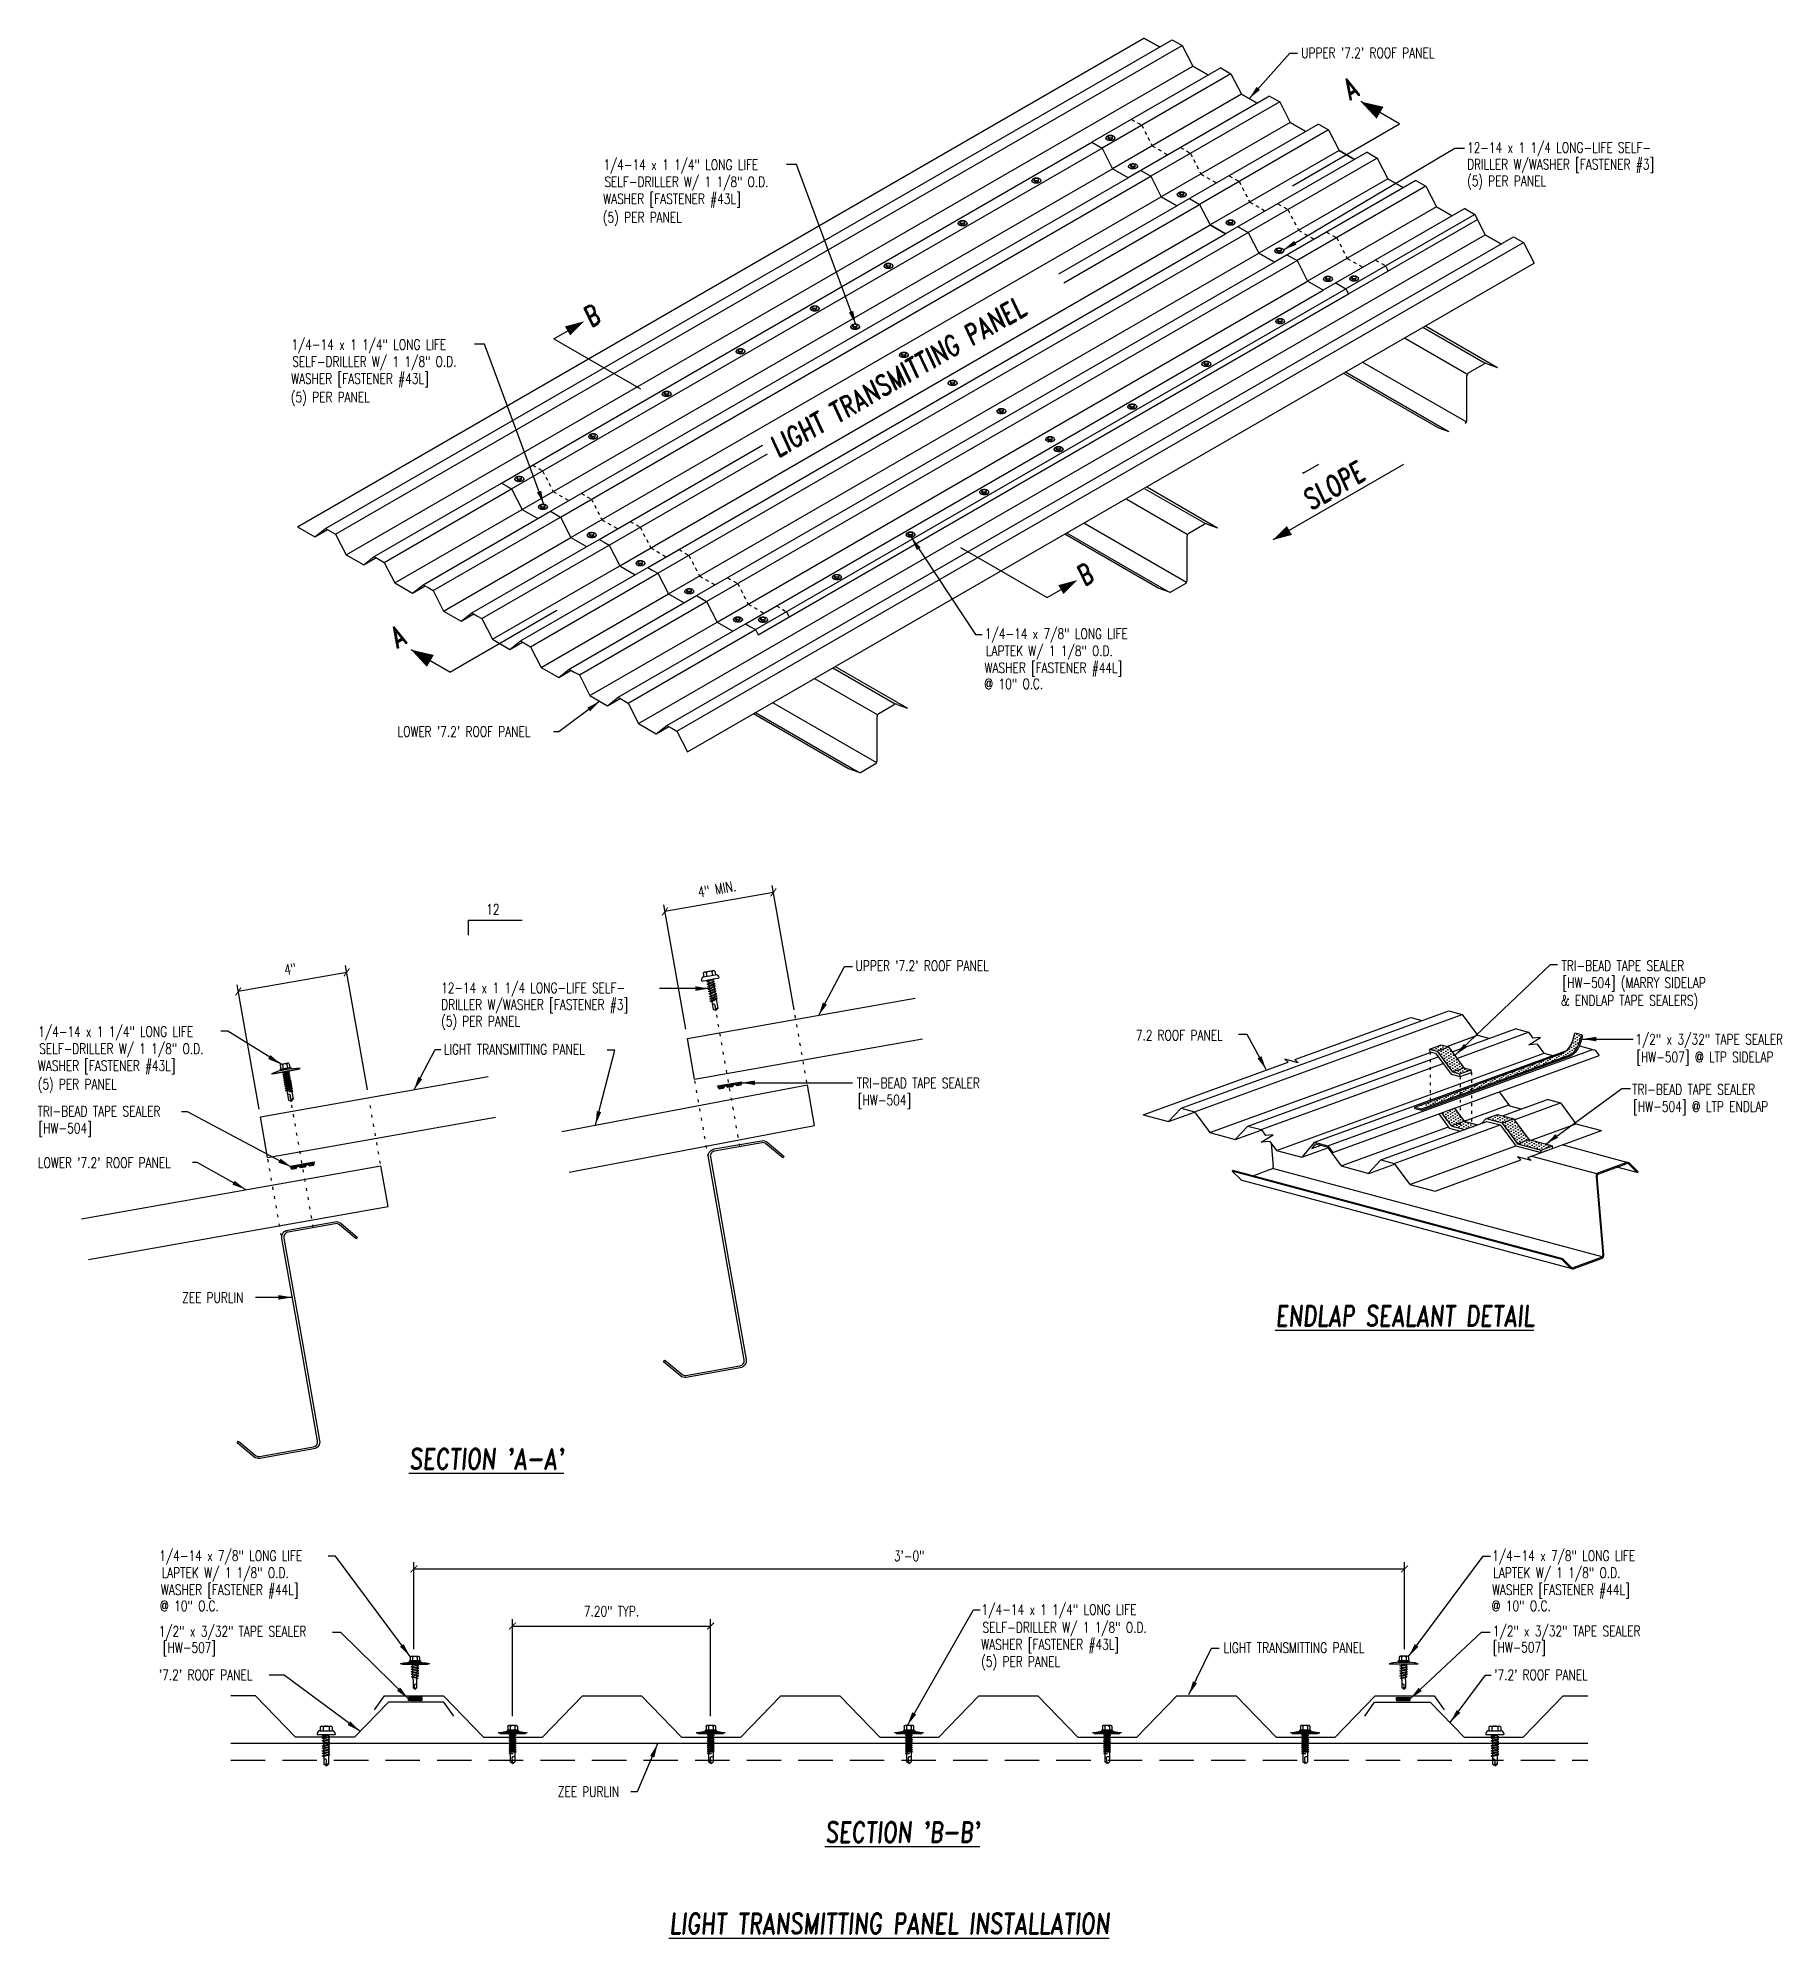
# Model space of a CAD drawing. Extents: x -4.8 to 58.6, y -1.7 to 67.3.
import ezdxf

# ---------------------------------------------------------------- set-up
doc = ezdxf.new("R2010")
doc.units = 0
doc.header["$LTSCALE"] = 4
doc.header["$MEASUREMENT"] = 0
for name, pattern in [('ACAD_ISO07W100', [3, 0, -3]), ('HIDDEN', [0.375, 0.25, -0.125]), ('TINY', [0.0626, 0.0313, -0.0313])]:
    doc.linetypes.add(name, pattern=pattern)
doc.layers.get('0').update_dxf_attribs({"linetype": 'CONTINUOUS'})
doc.layers.get('Defpoints').update_dxf_attribs({"linetype": 'CONTINUOUS'})
for name, color, linetype in [('FASTENER', 9, 'CONTINUOUS'), ('FASTENERS', 1, 'CONTINUOUS'), ('LABEL', 6, 'CONTINUOUS'), ('MARK', 1, 'CONTINUOUS'), ('Mastic', 7, 'CONTINUOUS'), ('PANEL', 11, 'CONTINUOUS'), ('PANEL-S', 11, 'CONTINUOUS'), ('PANEL_STD', 254, 'CONTINUOUS'), ('SECTION', 11, 'CONTINUOUS'), ('STLA', 12, 'CONTINUOUS'), ('TAPE', 9, 'CONTINUOUS'), ('TEXT', 2, 'CONTINUOUS')]:
    doc.layers.add(name, color=color, linetype=linetype)
doc.styles.add('ROMAND', font='romand', dxfattribs={"height": 0.075})
doc.styles.add('TEXT', font='SIMPLEX.shx', dxfattribs={"width": 0.75, "height": 0.375})
doc.styles.add('TEXT1', font='ROMANS.shx', dxfattribs={"width": 0.75, "height": 0.375})
doc.dimstyles.new('DETAIL', dxfattribs={"dimscale": 4, "dimtxt": 0.375, "dimasz": 0.0625, "dimexe": 0.0625, "dimexo": 0.0625, "dimgap": 0.0625, "dimtad": 1, "dimdec": 4, "dimzin": 3, "dimdsep": 46, "dimlunit": 4, "dimtxsty": 'TEXT1', "dimblk": 'ARCHTICK', "dimcen": 0.0625, "dimclrd": 7, "dimclre": 7, "dimclrt": 2, "dimadec": 0, "dimazin": 0, "dimtfac": 0.6, "dimtdec": 4, "dimtmove": 0, "dimatfit": 3, "dimfxl": 0, "dimfrac": 2, "dimtolj": 1, "dimtzin": 0, "dimarcsym": 0})
doc.dimstyles.new('DETAIL$7', dxfattribs={"dimscale": 4, "dimtxt": 0.375, "dimasz": 0.125, "dimexe": 0.0625, "dimexo": 0.0625, "dimgap": 0.0625, "dimtad": 1, "dimdec": 4, "dimzin": 3, "dimdsep": 46, "dimlunit": 4, "dimtxsty": 'TEXT', "dimblk": 'ARCHTICK', "dimcen": 0.0625, "dimclrd": 7, "dimclre": 7, "dimclrt": 2, "dimadec": 0, "dimazin": 0, "dimtfac": 0.6, "dimtdec": 4, "dimtmove": 0, "dimatfit": 3, "dimfxl": 0, "dimfrac": 2, "dimtolj": 1, "dimtzin": 0, "dimarcsym": 0})

msp = doc.modelspace()

# ---------------------------------------------------------------- texts
at = {"layer": 'TEXT', "style": 'TEXT1', "width": 0.75}
for s, p in [("UPPER '7.2' ROOF PANEL", (41.09779, 66.60556)), ('1/4-14 x 1 1/4" LONG LIFE', (15.74255, 62.53816)), ('SELF-DRILLER W/ 1 1/8" O.D.', (15.77824, 61.91799)), ('WASHER [FASTENER #43L]', (15.73209, 61.29995)), ('(5) PER PANEL', (15.72594, 60.62605)), ('1/4-14 x 1 1/4" LONG LIFE', (4.40401, 56.00291)), ('SELF-DRILLER W/ 1 1/8" O.D.', (4.43971, 55.38274)), ('WASHER [FASTENER #43L]', (4.39356, 54.7647)), ('(5) PER PANEL', (4.3874, 54.0908)), ('1/4-14 x 7/8" LONG LIFE', (29.60611, 45.49077)), ('LAPTEK W/ 1 1/8" O.D.', (29.6418, 44.87061)), ('WASHER [FASTENER #44L]', (29.59565, 44.25257)), ('@ 10" O.C.', (29.58261, 43.6682)), ("LOWER '7.2' ROOF PANEL", (8.25946, 41.93461)), ('12', (11.48284, 35.46935)), ("UPPER '7.2' ROOF PANEL", (24.90372, 33.42103)), ('TRI-BEAD TAPE SEALER', (50.56042, 33.4244)), ('[HW-504] (MARRY SIDELAP', (50.59612, 32.80424)), ('& ENDLAP TAPE SEALERS)', (50.53965, 32.16191)), ('1/4-14 x 1 1/4" LONG LIFE', (-4.79648, 31.02923)), ('7.2 ROOF PANEL', (35.08824, 30.89826)), ('1/2" x 3/32" TAPE SEALER ', (53.24447, 30.75035)), ('SELF-DRILLER W/ 1 1/8" O.D.', (-4.76078, 30.40906)), ('LIGHT TRANSMITTING PANEL', (9.94038, 30.38532)), ('[HW-507] @ LTP SIDELAP', (53.28096, 30.10574)), ('WASHER [FASTENER #43L]', (-4.80693, 29.79102)), ('(5) PER PANEL', (-4.81309, 29.11712)), ('TRI-BEAD TAPE SEALER', (24.95826, 29.15888)), ('TRI-BEAD TAPE SEALER', (53.13319, 28.92682)), ('TRI-BEAD TAPE SEALER', (-4.81491, 28.13704)), ('[HW-504]', (24.99395, 28.53872)), ('[HW-504] @ LTP ENDLAP', (53.16889, 28.30665)), ('[HW-504]', (-4.77921, 27.51688)), ("LOWER '7.2' ROOF PANEL", (-4.80982, 26.26153)), ('ZEE PURLIN', (0.43362, 21.36354)), ('1/4-14 x 7/8" LONG LIFE', (-0.39562, 11.97699)), ('LAPTEK W/ 1 1/8" O.D.', (-0.30883, 11.35682)), ('1/4-14 x 7/8" LONG LIFE', (48.04563, 11.97699)), ('LAPTEK W/ 1 1/8" O.D.', (48.08132, 11.35682)), ('WASHER [FASTENER #44L]', (-0.33679, 10.73878)), ('WASHER [FASTENER #44L]', (48.03517, 10.73878)), ('@ 10" O.C.', (-0.37317, 10.15441)), ('1/4-14 x 1 1/4" LONG LIFE', (29.4867, 10.02117)), ('@ 10" O.C.', (48.02213, 10.15441)), ('1/2" x 3/32" TAPE SEALER', (-0.41626, 9.2295)), ('SELF-DRILLER W/ 1 1/8" O.D.', (29.5224, 9.37071)), ('1/2" x 3/32" TAPE SEALER', (48.06307, 9.23979)), ('[HW-507] ', (-0.26469, 8.63958)), ('WASHER [FASTENER #43L]', (29.47625, 8.75267)), ('LIGHT TRANSMITTING PANEL', (38.28252, 8.63371)), ('[HW-507] ', (48.06307, 8.64987)), ('(5) PER PANEL', (29.47198, 8.12889)), ("'7.2' ROOF PANEL", (-0.40823, 7.64847)), ("'7.2' ROOF PANEL", (48.11108, 7.64847)), ('ZEE PURLIN', (14.0859, 3.39802))]:
    msp.add_text(s, height=0.375, dxfattribs=at).set_placement(p)
at = {"layer": 'TEXT', "color": 2, "insert": (19.86894, 36.39689), "char_height": 0.375, "attachment_point": 5, "rotation": 10.0000417, "style": 'TEXT1'}
msp.add_mtext('\\A1;4" MIN.', dxfattribs=at)
at = {"layer": 'TEXT', "color": 2, "insert": (16.03856, 10.14562), "char_height": 0.375, "attachment_point": 5, "style": 'TEXT1'}
msp.add_mtext('\\A1;7.20" TYP.', dxfattribs=at)

# ---------------------------------------------------------------- blocks, each defined once
blk = doc.blocks.new('LAY-LAB')
at = {"layer": 'LABEL', "color": 6, "style": 'ROMAND', "oblique": 5, "width": 0.75}
blk.add_attdef('LAY-LAB', (0.017, 0.036), '', height=0.188, dxfattribs=at)
blk = doc.blocks.new('Z8X25')
at = {"layer": 'STLA'}
blk.add_lwpolyline([(-1.652, 0.753), (-1.139, 0.142, 0.221695), (-0.995, 0.075), (0.995, 0.075, 0.414214), (1.183, 0.262), (1.183, 4), (1.183, 7.738, -0.414214), (1.445, 8), (3.186, 8, -0.221695), (3.386, 7.906), (3.899, 7.295), (3.842, 7.247), (3.329, 7.858, 0.221695), (3.186, 7.925), (1.445, 7.925, 0.414214), (1.257, 7.738), (1.257, 4), (1.257, 0.262, -0.414214), (0.995, 0), (-0.995, 0, -0.221695), (-1.196, 0.094), (-1.709, 0.705)], format="xyb", close=True, dxfattribs=at)
blk = doc.blocks.new('_ArchTick')
at = {"color": 0, "const_width": 0.15}
blk.add_lwpolyline([(-0.5, -0.5), (0.5, 0.5)], dxfattribs=at)
blk = doc.blocks.new('*D8')
at = {"layer": 'Defpoints', "color": 0}
for p in [(2.475, 32.676), (7.211, 28.852), (3.272, 28.157)]:
    blk.add_point(p, dxfattribs=at)
at = {"layer": 'TEXT', "color": 7, "lineweight": -2}
for p, q in [((6.415, 33.371), (2.475, 32.676)), ((7.168, 29.098), (6.371, 33.617)), ((3.229, 28.403), (2.432, 32.922))]:
    blk.add_line(p, q, dxfattribs=at)
at = {"layer": 'TEXT', "color": 7, "lineweight": -2, "xscale": 0.25, "yscale": 0.25, "zscale": 0.25}
for p, rotation in [((6.415, 33.371), 10.00004169108935), ((2.475, 32.676), 190.0000416910894)]:
    blk.add_blockref('_ArchTick', p, dxfattribs=dict(at, rotation=rotation))
at = {"layer": 'TEXT', "color": 2, "insert": (4.363, 33.489), "char_height": 0.375, "attachment_point": 5, "rotation": 10.00004, "style": 'TEXT1'}
blk.add_mtext('\\A1;4"', dxfattribs=at)
blk = doc.blocks.new('*X1')
at = {"color": 0}
for p, q in [((-0.434, 0.135), (-0.434, 0.135)), ((-0.434, 0.123), (-0.434, 0.123)), ((-0.422, 0.141), (-0.422, 0.141)), ((-0.422, 0.129), (-0.422, 0.129)), ((-0.422, 0.117), (-0.422, 0.117)), ((-0.422, 0.105), (-0.422, 0.105)), ((-0.422, 0.094), (-0.422, 0.094)), ((-0.422, 0.082), (-0.422, 0.082)), ((-0.41, 0.135), (-0.41, 0.135)), ((-0.41, 0.123), (-0.41, 0.123)), ((-0.41, 0.111), (-0.41, 0.111)), ((-0.41, 0.1), (-0.41, 0.1)), ((-0.41, 0.088), (-0.41, 0.088)), ((-0.41, 0.076), (-0.41, 0.076)), ((-0.41, 0.064), (-0.41, 0.064)), ((-0.41, 0.053), (-0.41, 0.053)), ((-0.41, 0.041), (-0.41, 0.041)), ((-0.398, 0.141), (-0.398, 0.141)), ((-0.398, 0.129), (-0.398, 0.129)), ((-0.398, 0.117), (-0.398, 0.117)), ((-0.398, 0.105), (-0.398, 0.105)), ((-0.398, 0.094), (-0.398, 0.094)), ((-0.398, 0.082), (-0.398, 0.082)), ((-0.398, 0.07), (-0.398, 0.07)), ((-0.398, 0.059), (-0.398, 0.059)), ((-0.398, 0.047), (-0.398, 0.047)), ((-0.398, 0.035), (-0.398, 0.035)), ((-0.398, 0.023), (-0.398, 0.023)), ((-0.387, 0.135), (-0.387, 0.135)), ((-0.387, 0.123), (-0.387, 0.123)), ((-0.387, 0.111), (-0.387, 0.111)), ((-0.387, 0.1), (-0.387, 0.1)), ((-0.387, 0.088), (-0.387, 0.088)), ((-0.387, 0.076), (-0.387, 0.076)), ((-0.387, 0.064), (-0.387, 0.064)), ((-0.387, 0.053), (-0.387, 0.053)), ((-0.387, 0.041), (-0.387, 0.041)), ((-0.387, 0.029), (-0.387, 0.029)), ((-0.375, 0.141), (-0.375, 0.141)), ((-0.375, 0.129), (-0.375, 0.129)), ((-0.375, 0.117), (-0.375, 0.117)), ((-0.375, 0.105), (-0.375, 0.105)), ((-0.375, 0.094), (-0.375, 0.094)), ((-0.375, 0.082), (-0.375, 0.082)), ((-0.375, 0.07), (-0.375, 0.07)), ((-0.375, 0.059), (-0.375, 0.059)), ((-0.375, 0.047), (-0.375, 0.047)), ((-0.375, 0.035), (-0.375, 0.035)), ((-0.375, 0.023), (-0.375, 0.023)), ((-0.363, 0.135), (-0.363, 0.135)), ((-0.363, 0.123), (-0.363, 0.123)), ((-0.363, 0.111), (-0.363, 0.111)), ((-0.363, 0.1), (-0.363, 0.1)), ((-0.363, 0.088), (-0.363, 0.088)), ((-0.363, 0.076), (-0.363, 0.076)), ((-0.363, 0.064), (-0.363, 0.064)), ((-0.363, 0.053), (-0.363, 0.053)), ((-0.363, 0.041), (-0.363, 0.041)), ((-0.363, 0.029), (-0.363, 0.029)), ((-0.352, 0.141), (-0.352, 0.141)), ((-0.352, 0.129), (-0.352, 0.129)), ((-0.352, 0.117), (-0.352, 0.117)), ((-0.352, 0.105), (-0.352, 0.105)), ((-0.352, 0.094), (-0.352, 0.094)), ((-0.352, 0.082), (-0.352, 0.082)), ((-0.352, 0.07), (-0.352, 0.07)), ((-0.352, 0.059), (-0.352, 0.059)), ((-0.352, 0.047), (-0.352, 0.047)), ((-0.352, 0.035), (-0.352, 0.035)), ((-0.352, 0.023), (-0.352, 0.023)), ((-0.34, 0.135), (-0.34, 0.135)), ((-0.34, 0.123), (-0.34, 0.123)), ((-0.34, 0.111), (-0.34, 0.111)), ((-0.34, 0.1), (-0.34, 0.1)), ((-0.34, 0.088), (-0.34, 0.088)), ((-0.34, 0.076), (-0.34, 0.076)), ((-0.34, 0.064), (-0.34, 0.064)), ((-0.34, 0.053), (-0.34, 0.053)), ((-0.34, 0.041), (-0.34, 0.041)), ((-0.34, 0.029), (-0.34, 0.029)), ((-0.328, 0.141), (-0.328, 0.141)), ((-0.328, 0.129), (-0.328, 0.129)), ((-0.328, 0.117), (-0.328, 0.117)), ((-0.328, 0.105), (-0.328, 0.105)), ((-0.328, 0.094), (-0.328, 0.094)), ((-0.328, 0.082), (-0.328, 0.082)), ((-0.328, 0.07), (-0.328, 0.07)), ((-0.328, 0.059), (-0.328, 0.059)), ((-0.328, 0.047), (-0.328, 0.047)), ((-0.328, 0.035), (-0.328, 0.035)), ((-0.328, 0.023), (-0.328, 0.023)), ((-0.316, 0.135), (-0.316, 0.135)), ((-0.316, 0.123), (-0.316, 0.123)), ((-0.316, 0.111), (-0.316, 0.111)), ((-0.316, 0.1), (-0.316, 0.1)), ((-0.316, 0.088), (-0.316, 0.088)), ((-0.316, 0.076), (-0.316, 0.076)), ((-0.316, 0.064), (-0.316, 0.064)), ((-0.316, 0.053), (-0.316, 0.053)), ((-0.316, 0.041), (-0.316, 0.041)), ((-0.316, 0.029), (-0.316, 0.029)), ((-0.305, 0.141), (-0.305, 0.141)), ((-0.305, 0.129), (-0.305, 0.129)), ((-0.305, 0.117), (-0.305, 0.117)), ((-0.305, 0.105), (-0.305, 0.105)), ((-0.305, 0.094), (-0.305, 0.094)), ((-0.305, 0.082), (-0.305, 0.082)), ((-0.305, 0.07), (-0.305, 0.07)), ((-0.305, 0.059), (-0.305, 0.059)), ((-0.305, 0.047), (-0.305, 0.047)), ((-0.305, 0.035), (-0.305, 0.035)), ((-0.305, 0.023), (-0.305, 0.023)), ((-0.293, 0.135), (-0.293, 0.135)), ((-0.293, 0.123), (-0.293, 0.123)), ((-0.293, 0.111), (-0.293, 0.111)), ((-0.293, 0.1), (-0.293, 0.1)), ((-0.293, 0.088), (-0.293, 0.088)), ((-0.293, 0.076), (-0.293, 0.076)), ((-0.293, 0.064), (-0.293, 0.064)), ((-0.293, 0.053), (-0.293, 0.053)), ((-0.293, 0.041), (-0.293, 0.041)), ((-0.293, 0.029), (-0.293, 0.029)), ((-0.281, 0.141), (-0.281, 0.141)), ((-0.281, 0.129), (-0.281, 0.129)), ((-0.281, 0.117), (-0.281, 0.117)), ((-0.281, 0.105), (-0.281, 0.105)), ((-0.281, 0.094), (-0.281, 0.094)), ((-0.281, 0.082), (-0.281, 0.082)), ((-0.281, 0.07), (-0.281, 0.07)), ((-0.281, 0.059), (-0.281, 0.059)), ((-0.281, 0.047), (-0.281, 0.047)), ((-0.281, 0.035), (-0.281, 0.035)), ((-0.281, 0.023), (-0.281, 0.023)), ((-0.27, 0.135), (-0.27, 0.135)), ((-0.27, 0.123), (-0.27, 0.123)), ((-0.27, 0.111), (-0.27, 0.111)), ((-0.27, 0.1), (-0.27, 0.1)), ((-0.27, 0.088), (-0.27, 0.088)), ((-0.27, 0.076), (-0.27, 0.076)), ((-0.27, 0.064), (-0.27, 0.064)), ((-0.27, 0.053), (-0.27, 0.053)), ((-0.27, 0.041), (-0.27, 0.041)), ((-0.27, 0.029), (-0.27, 0.029)), ((-0.258, 0.141), (-0.258, 0.141)), ((-0.258, 0.129), (-0.258, 0.129)), ((-0.258, 0.117), (-0.258, 0.117)), ((-0.258, 0.105), (-0.258, 0.105)), ((-0.258, 0.094), (-0.258, 0.094)), ((-0.258, 0.082), (-0.258, 0.082)), ((-0.258, 0.07), (-0.258, 0.07)), ((-0.258, 0.059), (-0.258, 0.059)), ((-0.258, 0.047), (-0.258, 0.047)), ((-0.258, 0.035), (-0.258, 0.035)), ((-0.258, 0.023), (-0.258, 0.023)), ((-0.246, 0.135), (-0.246, 0.135)), ((-0.246, 0.123), (-0.246, 0.123)), ((-0.246, 0.111), (-0.246, 0.111)), ((-0.246, 0.1), (-0.246, 0.1)), ((-0.246, 0.088), (-0.246, 0.088)), ((-0.246, 0.076), (-0.246, 0.076)), ((-0.246, 0.064), (-0.246, 0.064)), ((-0.246, 0.053), (-0.246, 0.053)), ((-0.246, 0.041), (-0.246, 0.041)), ((-0.234, 0.141), (-0.234, 0.141)), ((-0.234, 0.129), (-0.234, 0.129)), ((-0.234, 0.117), (-0.234, 0.117)), ((-0.234, 0.105), (-0.234, 0.105)), ((-0.234, 0.094), (-0.234, 0.094)), ((-0.234, 0.082), (-0.234, 0.082)), ((-0.234, 0.07), (-0.234, 0.07)), ((-0.234, 0.059), (-0.234, 0.059)), ((-0.234, 0.047), (-0.234, 0.047)), ((-0.223, 0.135), (-0.223, 0.135)), ((-0.223, 0.123), (-0.223, 0.123)), ((-0.223, 0.111), (-0.223, 0.111)), ((-0.223, 0.1), (-0.223, 0.1)), ((-0.223, 0.088), (-0.223, 0.088)), ((-0.223, 0.076), (-0.223, 0.076)), ((-0.223, 0.064), (-0.223, 0.064)), ((-0.211, 0.141), (-0.211, 0.141)), ((-0.211, 0.129), (-0.211, 0.129)), ((-0.211, 0.117), (-0.211, 0.117)), ((-0.211, 0.105), (-0.211, 0.105)), ((-0.211, 0.094), (-0.211, 0.094)), ((-0.211, 0.082), (-0.211, 0.082)), ((-0.211, 0.07), (-0.211, 0.07)), ((-0.199, 0.135), (-0.199, 0.135)), ((-0.199, 0.123), (-0.199, 0.123)), ((-0.199, 0.111), (-0.199, 0.111)), ((-0.199, 0.1), (-0.199, 0.1)), ((-0.199, 0.088), (-0.199, 0.088)), ((-0.188, 0.141), (-0.188, 0.141)), ((-0.188, 0.129), (-0.188, 0.129)), ((-0.188, 0.117), (-0.188, 0.117)), ((-0.188, 0.105), (-0.188, 0.105)), ((-0.188, 0.094), (-0.188, 0.094)), ((-0.176, 0.135), (-0.176, 0.135)), ((-0.176, 0.123), (-0.176, 0.123)), ((-0.176, 0.111), (-0.176, 0.111)), ((-0.164, 0.141), (-0.164, 0.141)), ((-0.164, 0.129), (-0.164, 0.129)), ((-0.164, 0.117), (-0.164, 0.117)), ((-0.164, 0.105), (-0.164, 0.105)), ((-0.152, 0.135), (-0.152, 0.135)), ((-0.152, 0.123), (-0.152, 0.123)), ((-0.152, 0.111), (-0.152, 0.111)), ((-0.152, 0.1), (-0.152, 0.1)), ((-0.141, 0.141), (-0.141, 0.141)), ((-0.141, 0.129), (-0.141, 0.129)), ((-0.141, 0.117), (-0.141, 0.117)), ((-0.141, 0.105), (-0.141, 0.105)), ((-0.141, 0.094), (-0.141, 0.094)), ((-0.141, 0.082), (-0.141, 0.082)), ((-0.129, 0.135), (-0.129, 0.135)), ((-0.129, 0.123), (-0.129, 0.123)), ((-0.129, 0.111), (-0.129, 0.111)), ((-0.129, 0.1), (-0.129, 0.1)), ((-0.129, 0.088), (-0.129, 0.088)), ((-0.129, 0.076), (-0.129, 0.076)), ((-0.117, 0.141), (-0.117, 0.141)), ((-0.117, 0.129), (-0.117, 0.129)), ((-0.117, 0.117), (-0.117, 0.117)), ((-0.117, 0.105), (-0.117, 0.105)), ((-0.117, 0.094), (-0.117, 0.094)), ((-0.117, 0.082), (-0.117, 0.082)), ((-0.117, 0.07), (-0.117, 0.07)), ((-0.117, 0.059), (-0.117, 0.059)), ((-0.105, 0.135), (-0.105, 0.135)), ((-0.105, 0.123), (-0.105, 0.123)), ((-0.105, 0.111), (-0.105, 0.111)), ((-0.105, 0.1), (-0.105, 0.1)), ((-0.105, 0.088), (-0.105, 0.088)), ((-0.105, 0.076), (-0.105, 0.076)), ((-0.105, 0.064), (-0.105, 0.064)), ((-0.105, 0.053), (-0.105, 0.053)), ((-0.094, 0.141), (-0.094, 0.141)), ((-0.094, 0.129), (-0.094, 0.129)), ((-0.094, 0.117), (-0.094, 0.117)), ((-0.094, 0.105), (-0.094, 0.105)), ((-0.094, 0.094), (-0.094, 0.094)), ((-0.094, 0.082), (-0.094, 0.082)), ((-0.094, 0.07), (-0.094, 0.07)), ((-0.094, 0.059), (-0.094, 0.059)), ((-0.094, 0.047), (-0.094, 0.047)), ((-0.094, 0.035), (-0.094, 0.035)), ((-0.082, 0.135), (-0.082, 0.135)), ((-0.082, 0.123), (-0.082, 0.123)), ((-0.082, 0.111), (-0.082, 0.111)), ((-0.082, 0.1), (-0.082, 0.1)), ((-0.082, 0.088), (-0.082, 0.088)), ((-0.082, 0.076), (-0.082, 0.076)), ((-0.082, 0.064), (-0.082, 0.064)), ((-0.082, 0.053), (-0.082, 0.053)), ((-0.082, 0.041), (-0.082, 0.041)), ((-0.082, 0.029), (-0.082, 0.029)), ((-0.07, 0.141), (-0.07, 0.141)), ((-0.07, 0.129), (-0.07, 0.129)), ((-0.07, 0.117), (-0.07, 0.117)), ((-0.07, 0.105), (-0.07, 0.105)), ((-0.07, 0.094), (-0.07, 0.094)), ((-0.07, 0.082), (-0.07, 0.082)), ((-0.07, 0.07), (-0.07, 0.07)), ((-0.07, 0.059), (-0.07, 0.059)), ((-0.07, 0.047), (-0.07, 0.047)), ((-0.07, 0.035), (-0.07, 0.035)), ((-0.07, 0.023), (-0.07, 0.023)), ((-0.059, 0.135), (-0.059, 0.135)), ((-0.059, 0.123), (-0.059, 0.123)), ((-0.059, 0.111), (-0.059, 0.111)), ((-0.059, 0.1), (-0.059, 0.1)), ((-0.059, 0.088), (-0.059, 0.088)), ((-0.059, 0.076), (-0.059, 0.076)), ((-0.059, 0.064), (-0.059, 0.064)), ((-0.059, 0.053), (-0.059, 0.053)), ((-0.059, 0.041), (-0.059, 0.041)), ((-0.059, 0.029), (-0.059, 0.029)), ((-0.047, 0.141), (-0.047, 0.141)), ((-0.047, 0.129), (-0.047, 0.129)), ((-0.047, 0.117), (-0.047, 0.117)), ((-0.047, 0.105), (-0.047, 0.105)), ((-0.047, 0.094), (-0.047, 0.094)), ((-0.047, 0.082), (-0.047, 0.082)), ((-0.047, 0.07), (-0.047, 0.07)), ((-0.047, 0.059), (-0.047, 0.059)), ((-0.047, 0.047), (-0.047, 0.047)), ((-0.047, 0.035), (-0.047, 0.035)), ((-0.047, 0.023), (-0.047, 0.023)), ((-0.035, 0.135), (-0.035, 0.135)), ((-0.035, 0.123), (-0.035, 0.123)), ((-0.035, 0.111), (-0.035, 0.111)), ((-0.035, 0.1), (-0.035, 0.1)), ((-0.035, 0.088), (-0.035, 0.088)), ((-0.035, 0.076), (-0.035, 0.076)), ((-0.035, 0.064), (-0.035, 0.064)), ((-0.035, 0.053), (-0.035, 0.053)), ((-0.035, 0.041), (-0.035, 0.041)), ((-0.035, 0.029), (-0.035, 0.029)), ((-0.023, 0.141), (-0.023, 0.141)), ((-0.023, 0.129), (-0.023, 0.129)), ((-0.023, 0.117), (-0.023, 0.117)), ((-0.023, 0.105), (-0.023, 0.105)), ((-0.023, 0.094), (-0.023, 0.094)), ((-0.023, 0.082), (-0.023, 0.082)), ((-0.023, 0.07), (-0.023, 0.07)), ((-0.023, 0.059), (-0.023, 0.059)), ((-0.023, 0.047), (-0.023, 0.047)), ((-0.023, 0.035), (-0.023, 0.035)), ((-0.023, 0.023), (-0.023, 0.023)), ((-0.012, 0.135), (-0.012, 0.135)), ((-0.012, 0.123), (-0.012, 0.123)), ((-0.012, 0.111), (-0.012, 0.111)), ((-0.012, 0.1), (-0.012, 0.1)), ((-0.012, 0.088), (-0.012, 0.088)), ((-0.012, 0.076), (-0.012, 0.076)), ((-0.012, 0.064), (-0.012, 0.064)), ((-0.012, 0.053), (-0.012, 0.053)), ((-0.012, 0.041), (-0.012, 0.041)), ((-0.012, 0.029), (-0.012, 0.029)), ((0, 0.141), (0, 0.141)), ((0, 0.129), (0, 0.129)), ((0, 0.117), (0, 0.117)), ((0, 0.105), (0, 0.105)), ((0, 0.094), (0, 0.094)), ((0, 0.082), (0, 0.082)), ((0, 0.07), (0, 0.07)), ((0, 0.059), (0, 0.059)), ((0, 0.047), (0, 0.047)), ((0, 0.035), (0, 0.035)), ((0, 0.023), (0, 0.023)), ((0.012, 0.135), (0.012, 0.135)), ((0.012, 0.123), (0.012, 0.123)), ((0.012, 0.111), (0.012, 0.111)), ((0.012, 0.1), (0.012, 0.1)), ((0.012, 0.088), (0.012, 0.088)), ((0.012, 0.076), (0.012, 0.076)), ((0.012, 0.064), (0.012, 0.064)), ((0.012, 0.053), (0.012, 0.053)), ((0.012, 0.041), (0.012, 0.041)), ((0.012, 0.029), (0.012, 0.029)), ((0.023, 0.141), (0.023, 0.141)), ((0.023, 0.129), (0.023, 0.129)), ((0.023, 0.117), (0.023, 0.117)), ((0.023, 0.105), (0.023, 0.105)), ((0.023, 0.094), (0.023, 0.094)), ((0.023, 0.082), (0.023, 0.082)), ((0.023, 0.07), (0.023, 0.07)), ((0.023, 0.059), (0.023, 0.059)), ((0.023, 0.047), (0.023, 0.047)), ((0.023, 0.035), (0.023, 0.035)), ((0.023, 0.023), (0.023, 0.023)), ((0.035, 0.135), (0.035, 0.135)), ((0.035, 0.123), (0.035, 0.123)), ((0.035, 0.111), (0.035, 0.111)), ((0.035, 0.1), (0.035, 0.1)), ((0.035, 0.088), (0.035, 0.088)), ((0.035, 0.076), (0.035, 0.076)), ((0.035, 0.064), (0.035, 0.064)), ((0.035, 0.053), (0.035, 0.053)), ((0.035, 0.041), (0.035, 0.041)), ((0.035, 0.029), (0.035, 0.029)), ((0.047, 0.141), (0.047, 0.141)), ((0.047, 0.129), (0.047, 0.129)), ((0.047, 0.117), (0.047, 0.117)), ((0.047, 0.105), (0.047, 0.105)), ((0.047, 0.094), (0.047, 0.094)), ((0.047, 0.082), (0.047, 0.082)), ((0.047, 0.07), (0.047, 0.07)), ((0.047, 0.059), (0.047, 0.059)), ((0.047, 0.047), (0.047, 0.047)), ((0.047, 0.035), (0.047, 0.035)), ((0.047, 0.023), (0.047, 0.023)), ((0.059, 0.135), (0.059, 0.135)), ((0.059, 0.123), (0.059, 0.123)), ((0.059, 0.111), (0.059, 0.111)), ((0.059, 0.1), (0.059, 0.1)), ((0.059, 0.088), (0.059, 0.088)), ((0.059, 0.076), (0.059, 0.076)), ((0.059, 0.064), (0.059, 0.064)), ((0.059, 0.053), (0.059, 0.053)), ((0.059, 0.041), (0.059, 0.041)), ((0.059, 0.029), (0.059, 0.029)), ((0.07, 0.141), (0.07, 0.141)), ((0.07, 0.129), (0.07, 0.129)), ((0.07, 0.117), (0.07, 0.117)), ((0.07, 0.105), (0.07, 0.105)), ((0.07, 0.094), (0.07, 0.094)), ((0.07, 0.082), (0.07, 0.082)), ((0.07, 0.07), (0.07, 0.07)), ((0.07, 0.059), (0.07, 0.059)), ((0.07, 0.047), (0.07, 0.047)), ((0.07, 0.035), (0.07, 0.035)), ((0.07, 0.023), (0.07, 0.023)), ((0.082, 0.135), (0.082, 0.135)), ((0.082, 0.123), (0.082, 0.123)), ((0.082, 0.111), (0.082, 0.111)), ((0.082, 0.1), (0.082, 0.1)), ((0.082, 0.088), (0.082, 0.088)), ((0.082, 0.076), (0.082, 0.076)), ((0.082, 0.064), (0.082, 0.064)), ((0.082, 0.053), (0.082, 0.053)), ((0.082, 0.041), (0.082, 0.041)), ((0.082, 0.029), (0.082, 0.029)), ((0.094, 0.141), (0.094, 0.141)), ((0.094, 0.129), (0.094, 0.129)), ((0.094, 0.117), (0.094, 0.117)), ((0.094, 0.105), (0.094, 0.105)), ((0.094, 0.094), (0.094, 0.094)), ((0.094, 0.082), (0.094, 0.082)), ((0.094, 0.07), (0.094, 0.07)), ((0.094, 0.059), (0.094, 0.059)), ((0.094, 0.047), (0.094, 0.047)), ((0.094, 0.035), (0.094, 0.035)), ((0.105, 0.135), (0.105, 0.135)), ((0.105, 0.123), (0.105, 0.123)), ((0.105, 0.111), (0.105, 0.111)), ((0.105, 0.1), (0.105, 0.1)), ((0.105, 0.088), (0.105, 0.088)), ((0.105, 0.076), (0.105, 0.076)), ((0.105, 0.064), (0.105, 0.064)), ((0.105, 0.053), (0.105, 0.053)), ((0.117, 0.141), (0.117, 0.141)), ((0.117, 0.129), (0.117, 0.129)), ((0.117, 0.117), (0.117, 0.117)), ((0.117, 0.105), (0.117, 0.105)), ((0.117, 0.094), (0.117, 0.094)), ((0.117, 0.082), (0.117, 0.082)), ((0.117, 0.07), (0.117, 0.07)), ((0.117, 0.059), (0.117, 0.059)), ((0.129, 0.135), (0.129, 0.135)), ((0.129, 0.123), (0.129, 0.123)), ((0.129, 0.111), (0.129, 0.111)), ((0.129, 0.1), (0.129, 0.1)), ((0.129, 0.088), (0.129, 0.088)), ((0.129, 0.076), (0.129, 0.076)), ((0.141, 0.141), (0.141, 0.141)), ((0.141, 0.129), (0.141, 0.129)), ((0.141, 0.117), (0.141, 0.117)), ((0.141, 0.105), (0.141, 0.105)), ((0.141, 0.094), (0.141, 0.094)), ((0.141, 0.082), (0.141, 0.082)), ((0.152, 0.135), (0.152, 0.135)), ((0.152, 0.123), (0.152, 0.123)), ((0.152, 0.111), (0.152, 0.111)), ((0.152, 0.1), (0.152, 0.1)), ((0.164, 0.141), (0.164, 0.141)), ((0.164, 0.129), (0.164, 0.129)), ((0.164, 0.117), (0.164, 0.117)), ((0.164, 0.105), (0.164, 0.105)), ((0.176, 0.135), (0.176, 0.135)), ((0.176, 0.123), (0.176, 0.123)), ((0.176, 0.111), (0.176, 0.111)), ((0.188, 0.141), (0.188, 0.141)), ((0.188, 0.129), (0.188, 0.129)), ((0.188, 0.117), (0.188, 0.117)), ((0.188, 0.105), (0.188, 0.105)), ((0.188, 0.094), (0.188, 0.094)), ((0.199, 0.135), (0.199, 0.135)), ((0.199, 0.123), (0.199, 0.123)), ((0.199, 0.111), (0.199, 0.111)), ((0.199, 0.1), (0.199, 0.1)), ((0.199, 0.088), (0.199, 0.088)), ((0.211, 0.141), (0.211, 0.141)), ((0.211, 0.129), (0.211, 0.129)), ((0.211, 0.117), (0.211, 0.117)), ((0.211, 0.105), (0.211, 0.105)), ((0.211, 0.094), (0.211, 0.094)), ((0.211, 0.082), (0.211, 0.082)), ((0.211, 0.07), (0.211, 0.07)), ((0.223, 0.135), (0.223, 0.135)), ((0.223, 0.123), (0.223, 0.123)), ((0.223, 0.111), (0.223, 0.111)), ((0.223, 0.1), (0.223, 0.1)), ((0.223, 0.088), (0.223, 0.088)), ((0.223, 0.076), (0.223, 0.076)), ((0.223, 0.064), (0.223, 0.064)), ((0.234, 0.141), (0.234, 0.141)), ((0.234, 0.129), (0.234, 0.129)), ((0.234, 0.117), (0.234, 0.117)), ((0.234, 0.105), (0.234, 0.105)), ((0.234, 0.094), (0.234, 0.094)), ((0.234, 0.082), (0.234, 0.082)), ((0.234, 0.07), (0.234, 0.07)), ((0.234, 0.059), (0.234, 0.059)), ((0.234, 0.047), (0.234, 0.047)), ((0.246, 0.135), (0.246, 0.135)), ((0.246, 0.123), (0.246, 0.123)), ((0.246, 0.111), (0.246, 0.111)), ((0.246, 0.1), (0.246, 0.1)), ((0.246, 0.088), (0.246, 0.088)), ((0.246, 0.076), (0.246, 0.076)), ((0.246, 0.064), (0.246, 0.064)), ((0.246, 0.053), (0.246, 0.053)), ((0.246, 0.041), (0.246, 0.041)), ((0.258, 0.141), (0.258, 0.141)), ((0.258, 0.129), (0.258, 0.129)), ((0.258, 0.117), (0.258, 0.117)), ((0.258, 0.105), (0.258, 0.105)), ((0.258, 0.094), (0.258, 0.094)), ((0.258, 0.082), (0.258, 0.082)), ((0.258, 0.07), (0.258, 0.07)), ((0.258, 0.059), (0.258, 0.059)), ((0.258, 0.047), (0.258, 0.047)), ((0.258, 0.035), (0.258, 0.035)), ((0.258, 0.023), (0.258, 0.023)), ((0.27, 0.135), (0.27, 0.135)), ((0.27, 0.123), (0.27, 0.123)), ((0.27, 0.111), (0.27, 0.111)), ((0.27, 0.1), (0.27, 0.1)), ((0.27, 0.088), (0.27, 0.088)), ((0.27, 0.076), (0.27, 0.076)), ((0.27, 0.064), (0.27, 0.064)), ((0.27, 0.053), (0.27, 0.053)), ((0.27, 0.041), (0.27, 0.041)), ((0.27, 0.029), (0.27, 0.029)), ((0.281, 0.141), (0.281, 0.141)), ((0.281, 0.129), (0.281, 0.129)), ((0.281, 0.117), (0.281, 0.117)), ((0.281, 0.105), (0.281, 0.105)), ((0.281, 0.094), (0.281, 0.094)), ((0.281, 0.082), (0.281, 0.082)), ((0.281, 0.07), (0.281, 0.07)), ((0.281, 0.059), (0.281, 0.059)), ((0.281, 0.047), (0.281, 0.047)), ((0.281, 0.035), (0.281, 0.035)), ((0.281, 0.023), (0.281, 0.023)), ((0.293, 0.135), (0.293, 0.135)), ((0.293, 0.123), (0.293, 0.123)), ((0.293, 0.111), (0.293, 0.111)), ((0.293, 0.1), (0.293, 0.1)), ((0.293, 0.088), (0.293, 0.088)), ((0.293, 0.076), (0.293, 0.076)), ((0.293, 0.064), (0.293, 0.064)), ((0.293, 0.053), (0.293, 0.053)), ((0.293, 0.041), (0.293, 0.041)), ((0.293, 0.029), (0.293, 0.029)), ((0.305, 0.141), (0.305, 0.141)), ((0.305, 0.129), (0.305, 0.129)), ((0.305, 0.117), (0.305, 0.117)), ((0.305, 0.105), (0.305, 0.105)), ((0.305, 0.094), (0.305, 0.094)), ((0.305, 0.082), (0.305, 0.082)), ((0.305, 0.07), (0.305, 0.07)), ((0.305, 0.059), (0.305, 0.059)), ((0.305, 0.047), (0.305, 0.047)), ((0.305, 0.035), (0.305, 0.035)), ((0.305, 0.023), (0.305, 0.023)), ((0.316, 0.135), (0.316, 0.135)), ((0.316, 0.123), (0.316, 0.123)), ((0.316, 0.111), (0.316, 0.111)), ((0.316, 0.1), (0.316, 0.1)), ((0.316, 0.088), (0.316, 0.088)), ((0.316, 0.076), (0.316, 0.076)), ((0.316, 0.064), (0.316, 0.064)), ((0.316, 0.053), (0.316, 0.053)), ((0.316, 0.041), (0.316, 0.041)), ((0.316, 0.029), (0.316, 0.029)), ((0.328, 0.141), (0.328, 0.141)), ((0.328, 0.129), (0.328, 0.129)), ((0.328, 0.117), (0.328, 0.117)), ((0.328, 0.105), (0.328, 0.105)), ((0.328, 0.094), (0.328, 0.094)), ((0.328, 0.082), (0.328, 0.082)), ((0.328, 0.07), (0.328, 0.07)), ((0.328, 0.059), (0.328, 0.059)), ((0.328, 0.047), (0.328, 0.047)), ((0.328, 0.035), (0.328, 0.035)), ((0.328, 0.023), (0.328, 0.023)), ((0.34, 0.135), (0.34, 0.135)), ((0.34, 0.123), (0.34, 0.123)), ((0.34, 0.111), (0.34, 0.111)), ((0.34, 0.1), (0.34, 0.1)), ((0.34, 0.088), (0.34, 0.088)), ((0.34, 0.076), (0.34, 0.076)), ((0.34, 0.064), (0.34, 0.064)), ((0.34, 0.053), (0.34, 0.053)), ((0.34, 0.041), (0.34, 0.041)), ((0.34, 0.029), (0.34, 0.029)), ((0.352, 0.141), (0.352, 0.141)), ((0.352, 0.129), (0.352, 0.129)), ((0.352, 0.117), (0.352, 0.117)), ((0.352, 0.105), (0.352, 0.105)), ((0.352, 0.094), (0.352, 0.094)), ((0.352, 0.082), (0.352, 0.082)), ((0.352, 0.07), (0.352, 0.07)), ((0.352, 0.059), (0.352, 0.059)), ((0.352, 0.047), (0.352, 0.047)), ((0.352, 0.035), (0.352, 0.035)), ((0.352, 0.023), (0.352, 0.023)), ((0.363, 0.135), (0.363, 0.135)), ((0.363, 0.123), (0.363, 0.123)), ((0.363, 0.111), (0.363, 0.111)), ((0.363, 0.1), (0.363, 0.1)), ((0.363, 0.088), (0.363, 0.088)), ((0.363, 0.076), (0.363, 0.076)), ((0.363, 0.064), (0.363, 0.064)), ((0.363, 0.053), (0.363, 0.053)), ((0.363, 0.041), (0.363, 0.041)), ((0.363, 0.029), (0.363, 0.029)), ((0.375, 0.141), (0.375, 0.141)), ((0.375, 0.129), (0.375, 0.129)), ((0.375, 0.117), (0.375, 0.117)), ((0.375, 0.105), (0.375, 0.105)), ((0.375, 0.094), (0.375, 0.094)), ((0.375, 0.082), (0.375, 0.082)), ((0.375, 0.07), (0.375, 0.07)), ((0.375, 0.059), (0.375, 0.059)), ((0.375, 0.047), (0.375, 0.047)), ((0.375, 0.035), (0.375, 0.035)), ((0.375, 0.023), (0.375, 0.023)), ((0.387, 0.135), (0.387, 0.135)), ((0.387, 0.123), (0.387, 0.123)), ((0.387, 0.111), (0.387, 0.111)), ((0.387, 0.1), (0.387, 0.1)), ((0.387, 0.088), (0.387, 0.088)), ((0.387, 0.076), (0.387, 0.076)), ((0.387, 0.064), (0.387, 0.064)), ((0.387, 0.053), (0.387, 0.053)), ((0.387, 0.041), (0.387, 0.041)), ((0.387, 0.029), (0.387, 0.029)), ((0.398, 0.141), (0.398, 0.141)), ((0.398, 0.129), (0.398, 0.129)), ((0.398, 0.117), (0.398, 0.117)), ((0.398, 0.105), (0.398, 0.105)), ((0.398, 0.094), (0.398, 0.094)), ((0.398, 0.082), (0.398, 0.082)), ((0.398, 0.07), (0.398, 0.07)), ((0.398, 0.059), (0.398, 0.059)), ((0.398, 0.047), (0.398, 0.047)), ((0.398, 0.035), (0.398, 0.035)), ((0.398, 0.023), (0.398, 0.023)), ((0.41, 0.135), (0.41, 0.135)), ((0.41, 0.123), (0.41, 0.123)), ((0.41, 0.111), (0.41, 0.111)), ((0.41, 0.1), (0.41, 0.1)), ((0.41, 0.088), (0.41, 0.088)), ((0.41, 0.076), (0.41, 0.076)), ((0.41, 0.064), (0.41, 0.064)), ((0.41, 0.053), (0.41, 0.053)), ((0.41, 0.041), (0.41, 0.041)), ((0.422, 0.141), (0.422, 0.141)), ((0.422, 0.129), (0.422, 0.129)), ((0.422, 0.117), (0.422, 0.117)), ((0.422, 0.105), (0.422, 0.105)), ((0.422, 0.094), (0.422, 0.094)), ((0.422, 0.082), (0.422, 0.082)), ((0.434, 0.135), (0.434, 0.135)), ((0.434, 0.123), (0.434, 0.123))]:
    blk.add_line(p, q, dxfattribs=at)
blk = doc.blocks.new('TRIBEAD')
at = {"layer": 'TAPE', "color": 9}
blk.add_lwpolyline([(-0.403, 0.018), (-0.442, 0.141), (0.442, 0.141), (0.403, 0.018), (0.26, 0.018), (0.17, 0.109), (0.079, 0.018), (0, 0.018), (-0.079, 0.018), (-0.17, 0.109), (-0.26, 0.018)], close=True, dxfattribs=at)
at = {"layer": 'TAPE', "color": 251}
blk.add_blockref('*X1', (0, 0), dxfattribs=at)
blk = doc.blocks.new('A$C43472860')
at = {"layer": 'FASTENER'}
for p, q in [((-2.15, 0.398), (-1.095, 0.398)), ((-2.09, 0.398), (-1.156, 0.398)), ((-2.09, 0.374), (-2.09, 0.398)), ((-1.156, 0.374), (-2.09, 0.374)), ((-1.422, 0.497), (-1.823, 0.497)), ((-1.823, 0.497), (-1.823, 0.456)), ((-1.823, 0.456), (-1.422, 0.456)), ((-1.794, 0.632), (-1.794, 0.497)), ((-1.794, 0.497), (-1.453, 0.497)), ((-1.794, 0.497), (-1.453, 0.497)), ((-1.494, 0.673), (-1.754, 0.673)), ((-1.751, 0.301), (-1.709, 0.326)), ((-1.751, 0.301), (-1.496, 0.326)), ((-1.751, 0.301), (-1.709, 0.284)), ((-1.751, 0.226), (-1.709, 0.252)), ((-1.751, 0.226), (-1.496, 0.252)), ((-1.751, 0.226), (-1.709, 0.209)), ((-1.751, 0.152), (-1.709, 0.177)), ((-1.751, 0.152), (-1.496, 0.177)), ((-1.751, 0.152), (-1.709, 0.134)), ((-1.751, 0.077), (-1.709, 0.103)), ((-1.751, 0.077), (-1.496, 0.103)), ((-1.751, 0.077), (-1.709, 0.06)), ((-1.751, 0.002), (-1.709, 0.028)), ((-1.751, 0.002), (-1.496, 0.028)), ((-1.751, 0.002), (-1.709, -0.015)), ((-1.747, 0.374), (-1.709, 0.358)), ((-1.709, 0.632), (-1.709, 0.497)), ((-1.709, 0.358), (-1.556, 0.374)), ((-1.709, 0.358), (-1.709, 0.326)), ((-1.709, 0.326), (-1.538, 0.344)), ((-1.709, 0.284), (-1.538, 0.301)), ((-1.709, 0.284), (-1.709, 0.252)), ((-1.709, 0.252), (-1.538, 0.269)), ((-1.709, 0.209), (-1.538, 0.226)), ((-1.709, 0.209), (-1.709, 0.177)), ((-1.709, 0.177), (-1.538, 0.194)), ((-1.709, 0.134), (-1.538, 0.152)), ((-1.709, 0.134), (-1.709, 0.103)), ((-1.709, 0.103), (-1.538, 0.12)), ((-1.709, 0.06), (-1.538, 0.077)), ((-1.709, 0.06), (-1.709, 0.028)), ((-1.709, 0.028), (-1.538, 0.045)), ((-1.709, -0.015), (-1.538, 0.002)), ((-1.538, 0.632), (-1.538, 0.497)), ((-1.538, 0.374), (-1.538, 0.344)), ((-1.496, 0.326), (-1.538, 0.344)), ((-1.496, 0.326), (-1.538, 0.301)), ((-1.538, 0.301), (-1.538, 0.269)), ((-1.496, 0.252), (-1.538, 0.269)), ((-1.496, 0.252), (-1.538, 0.226)), ((-1.538, 0.226), (-1.538, 0.194)), ((-1.496, 0.177), (-1.538, 0.194)), ((-1.496, 0.177), (-1.538, 0.152)), ((-1.538, 0.152), (-1.538, 0.12)), ((-1.496, 0.103), (-1.538, 0.12)), ((-1.496, 0.103), (-1.538, 0.077)), ((-1.538, 0.077), (-1.538, 0.045)), ((-1.496, 0.028), (-1.538, 0.045)), ((-1.496, 0.028), (-1.538, 0.002)), ((-1.538, 0.002), (-1.538, -0.029)), ((-1.453, 0.632), (-1.453, 0.497)), ((-1.422, 0.497), (-1.422, 0.456)), ((-1.156, 0.398), (-1.156, 0.374)), ((-1.751, -0.072), (-1.709, -0.046)), ((-1.751, -0.072), (-1.496, -0.046)), ((-1.751, -0.072), (-1.709, -0.089)), ((-1.751, -0.147), (-1.709, -0.121)), ((-1.751, -0.147), (-1.496, -0.121)), ((-1.751, -0.147), (-1.709, -0.164)), ((-1.751, -0.221), (-1.709, -0.196)), ((-1.751, -0.221), (-1.496, -0.196)), ((-1.751, -0.221), (-1.709, -0.238)), ((-1.751, -0.296), (-1.709, -0.27)), ((-1.751, -0.296), (-1.496, -0.27)), ((-1.751, -0.296), (-1.709, -0.313)), ((-1.709, -0.015), (-1.709, -0.046)), ((-1.709, -0.046), (-1.538, -0.029)), ((-1.709, -0.089), (-1.538, -0.072)), ((-1.709, -0.089), (-1.709, -0.121)), ((-1.709, -0.121), (-1.538, -0.104)), ((-1.709, -0.164), (-1.538, -0.147)), ((-1.709, -0.164), (-1.709, -0.196)), ((-1.709, -0.196), (-1.538, -0.178)), ((-1.709, -0.238), (-1.538, -0.221)), ((-1.709, -0.238), (-1.709, -0.27)), ((-1.709, -0.27), (-1.538, -0.253)), ((-1.709, -0.313), (-1.538, -0.296)), ((-1.709, -0.313), (-1.709, -0.654)), ((-1.623, -0.718), (-1.709, -0.654)), ((-1.645, -0.36), (-1.538, -0.328)), ((-1.645, -0.36), (-1.496, -0.345)), ((-1.641, -0.359), (-1.538, -0.37)), ((-1.625, -0.701), (-1.609, -0.506)), ((-1.623, -0.718), (-1.538, -0.654)), ((-1.496, -0.046), (-1.538, -0.029)), ((-1.496, -0.046), (-1.538, -0.072)), ((-1.538, -0.072), (-1.538, -0.104)), ((-1.496, -0.121), (-1.538, -0.104)), ((-1.496, -0.121), (-1.538, -0.147)), ((-1.538, -0.147), (-1.538, -0.178)), ((-1.496, -0.196), (-1.538, -0.178)), ((-1.496, -0.196), (-1.538, -0.221)), ((-1.538, -0.221), (-1.538, -0.253)), ((-1.496, -0.27), (-1.538, -0.253)), ((-1.496, -0.27), (-1.538, -0.296)), ((-1.538, -0.296), (-1.538, -0.328)), ((-1.538, -0.319), (-1.538, -0.328)), ((-1.496, -0.345), (-1.538, -0.328)), ((-1.496, -0.345), (-1.538, -0.37)), ((-1.538, -0.37), (-1.538, -0.654)), ((-1.538, -0.37), (-1.538, -0.402))]:
    blk.add_line(p, q, dxfattribs=at)
blk.add_lwpolyline([(-1.095, 0.398, 0.111111), (-2.15, 0.398)], format="xyb", dxfattribs=at)
for centre, radius, start, end in [((-1.623, -1.946), 2.402, 77.31962, 102.68038), ((-1.623, -1.946), 2.402, 77.31962, 102.68038), ((-1.751, 0.631), 0.0426, 2.4366, 177.5634), ((-1.623, 0.564), 0.109, 38.88449, 141.11551), ((-1.496, 0.631), 0.0426, 2.52291, 177.47709), ((-1.668, -0.515), 0.0603, 8.09271, 132.20454), ((-1.57, -0.7), 0.056, 54.98797, 198.42547)]:
    blk.add_arc(centre, radius, start, end, dxfattribs=at)
blk = doc.blocks.new('FD-F3')
at = {"layer": 'TEXT', "style": 'TEXT1', "width": 0.75}
for s, p in [('12-14 x 1 1/4 LONG-LIFE SELF-', (0.005, -0.041)), ('DRILLER W/WASHER [FASTENER #3]', (0.005, -0.193))]:
    blk.add_text(s, height=0.09375, dxfattribs=at).set_placement(p)
blk.add_attdef('(QUANTITY)', (0.005, -0.344), '', height=0.0938, dxfattribs=at)
blk = doc.blocks.new('fz2')
at = {"layer": 'FASTENER'}
for p, q in [((-0.324, 0.071), (-0.324, 0.037)), ((-0.324, 0.037), (0.324, 0.037)), ((-0.224, 0.171), (0.215, 0.171)), ((-0.215, 0.305), (-0.215, 0.171)), ((-0.161, 0.337), (0.161, 0.337)), ((-0.139, -0.016), (0.046, 0.037)), ((-0.107, 0.305), (-0.107, 0.171)), ((-0.104, -0.036), (0.139, 0.033)), ((-0.086, 0.037), (0.086, 0.037)), ((-0.086, 0.037), (-0.086, -0.001)), ((0.086, 0.037), (0.133, 0.037)), ((0.086, 0.018), (0.086, -0.042)), ((0.107, 0.305), (0.107, 0.171)), ((0.139, 0.033), (0.133, 0.037)), ((0.215, 0.305), (0.215, 0.171)), ((0.324, 0.071), (0.324, 0.037)), ((-0.104, -0.036), (-0.139, -0.016)), ((-0.139, -0.107), (0.104, -0.038)), ((-0.104, -0.127), (-0.139, -0.107)), ((-0.139, -0.198), (0.104, -0.128)), ((-0.104, -0.218), (-0.139, -0.198)), ((-0.139, -0.289), (0.104, -0.219)), ((-0.104, -0.309), (-0.139, -0.289)), ((-0.139, -0.38), (0.104, -0.31)), ((-0.104, -0.4), (-0.139, -0.38)), ((-0.139, -0.47), (0.104, -0.401)), ((-0.104, -0.491), (-0.139, -0.47)), ((-0.139, -0.561), (0.104, -0.492)), ((-0.104, -0.581), (-0.139, -0.561)), ((-0.139, -0.652), (0.104, -0.583)), ((-0.104, -0.672), (-0.139, -0.652)), ((-0.139, -0.743), (0.104, -0.674)), ((-0.104, -0.127), (0.139, -0.058)), ((-0.104, -0.218), (0.139, -0.149)), ((-0.104, -0.309), (0.139, -0.239)), ((-0.104, -0.4), (0.139, -0.33)), ((-0.104, -0.491), (0.139, -0.421)), ((-0.104, -0.581), (0.139, -0.512)), ((-0.104, -0.672), (0.139, -0.603)), ((-0.086, -0.031), (-0.086, -0.092)), ((-0.086, -0.122), (-0.086, -0.183)), ((-0.086, -0.213), (-0.086, -0.274)), ((-0.086, -0.304), (-0.086, -0.364)), ((-0.086, -0.395), (-0.086, -0.455)), ((-0.086, -0.486), (-0.086, -0.546)), ((-0.086, -0.577), (-0.086, -0.637)), ((-0.086, -0.667), (-0.086, -0.728)), ((0.086, -0.073), (0.086, -0.133)), ((0.086, -0.164), (0.086, -0.224)), ((0.086, -0.255), (0.086, -0.315)), ((0.086, -0.345), (0.086, -0.406)), ((0.086, -0.436), (0.086, -0.497)), ((0.086, -0.527), (0.086, -0.588)), ((0.086, -0.618), (0.086, -0.679)), ((0.139, -0.058), (0.104, -0.038)), ((0.139, -0.149), (0.104, -0.128)), ((0.139, -0.239), (0.104, -0.219)), ((0.139, -0.33), (0.104, -0.31)), ((0.139, -0.421), (0.104, -0.401)), ((0.139, -0.512), (0.104, -0.492)), ((0.139, -0.603), (0.104, -0.583)), ((0.139, -0.694), (0.104, -0.674)), ((-0.104, -0.763), (-0.139, -0.743)), ((-0.104, -0.763), (0.139, -0.694)), ((-0.086, -0.758), (-0.086, -1.05)), ((0, -1.111), (-0.086, -1.05)), ((-0.002, -1.095), (0.014, -0.909)), ((0, -1.111), (0.086, -1.05)), ((0.086, -0.709), (0.086, -1.05))]:
    blk.add_line(p, q, dxfattribs=at)
for centre, radius, start, end in [((-0.224, 0.071), 0.1, 90, 180), ((-0.161, 0.274), 0.0628, 29.87542, 150.12458), ((0, 0.141), 0.196, 56.99743, 123.00257), ((0.161, 0.274), 0.0628, 29.87542, 150.12458), ((0.224, 0.071), 0.1, 0, 90), ((-0.046, -0.921), 0.0615, 11.14455, 130.906), ((0.054, -1.097), 0.0563, 55.45845, 194.84539)]:
    blk.add_arc(centre, radius, start, end, dxfattribs=at)
blk = doc.blocks.new('*D12')
at = {"layer": 'Defpoints', "color": 0}
for p in [(44.858, 11.684), (8.858, 8.517), (44.858, 8.517)]:
    blk.add_point(p, dxfattribs=at)
at = {"layer": 'TEXT', "color": 7, "lineweight": -2}
for p, q in [((8.858, 8.767), (8.858, 11.934)), ((44.858, 8.767), (44.858, 11.934)), ((8.858, 11.684), (44.858, 11.684))]:
    blk.add_line(p, q, dxfattribs=at)
at = {"layer": 'TEXT', "color": 7, "lineweight": -2, "xscale": 0.25, "yscale": 0.25, "zscale": 0.25, "rotation": 180}
blk.add_blockref('_ArchTick', (8.858, 11.684), dxfattribs=at)
at = {"layer": 'TEXT', "color": 7, "lineweight": -2, "xscale": 0.25, "yscale": 0.25, "zscale": 0.25}
blk.add_blockref('_ArchTick', (44.858, 11.684), dxfattribs=at)
at = {"layer": 'TEXT', "color": 2, "insert": (26.858, 12.157), "char_height": 0.375, "attachment_point": 5, "style": 'TEXT1'}
blk.add_mtext('\\A1;3\'-0"', dxfattribs=at)
blk = doc.blocks.new('A$C22B817AC')
at = {"layer": 'TAPE'}
h = blk.add_hatch(dxfattribs=at)
h.set_pattern_fill('DOTS', color=256, scale=0.35, angle=270, style=0)
h.set_pattern_definition([(270, (-46.173024, -15.338993), (0.021875, -0.0109375), [0, -0.021875])])
h.paths.add_polyline_path([(-1.948, 1.156), (-1.928, 1.267), (-2.421, 1.354), (-2.44, 1.243)])
for p, q in [((-2.44, 1.243), (-2.421, 1.354)), ((-2.44, 1.243), (-1.948, 1.156)), ((-2.421, 1.354), (-1.928, 1.267)), ((-1.948, 1.156), (-1.928, 1.267))]:
    blk.add_line(p, q, dxfattribs=at)
blk = doc.blocks.new('A$C7A213E49')
at = {"layer": 'FASTENER'}
for p, q in [((-0.466, 3.493), (-0.726, 3.493)), ((-1.122, 3.218), (-0.068, 3.218)), ((-1.062, 3.218), (-0.128, 3.218)), ((-1.062, 3.194), (-1.062, 3.218)), ((-0.128, 3.194), (-1.062, 3.194)), ((-0.394, 3.317), (-0.796, 3.317)), ((-0.796, 3.317), (-0.796, 3.276)), ((-0.796, 3.276), (-0.394, 3.276)), ((-0.766, 3.453), (-0.766, 3.317)), ((-0.766, 3.317), (-0.425, 3.317)), ((-0.766, 3.317), (-0.425, 3.317)), ((-0.734, 3.143), (-0.556, 3.194)), ((-0.698, 3.123), (-0.734, 3.143)), ((-0.734, 3.052), (-0.491, 3.121)), ((-0.698, 3.032), (-0.734, 3.052)), ((-0.734, 2.961), (-0.491, 3.03)), ((-0.698, 2.941), (-0.734, 2.961)), ((-0.734, 2.87), (-0.491, 2.939)), ((-0.698, 2.85), (-0.734, 2.87)), ((-0.734, 2.779), (-0.491, 2.849)), ((-0.698, 2.759), (-0.734, 2.779)), ((-0.698, 3.123), (-0.456, 3.192)), ((-0.698, 3.032), (-0.456, 3.101)), ((-0.698, 2.941), (-0.456, 3.01)), ((-0.698, 2.85), (-0.456, 2.919)), ((-0.698, 2.759), (-0.456, 2.828)), ((-0.681, 3.453), (-0.681, 3.317)), ((-0.681, 3.194), (-0.681, 3.158)), ((-0.681, 3.194), (-0.509, 3.194)), ((-0.681, 3.128), (-0.681, 3.067)), ((-0.681, 3.037), (-0.681, 2.976)), ((-0.677, 2.886), (-0.681, 2.946)), ((-0.671, 2.797), (-0.675, 2.857)), ((-0.664, 2.708), (-0.669, 2.768)), ((-0.523, 2.749), (-0.518, 2.811)), ((-0.516, 2.841), (-0.512, 2.903)), ((-0.511, 3.453), (-0.511, 3.317)), ((-0.509, 3.194), (-0.459, 3.194)), ((-0.509, 3.177), (-0.509, 3.116)), ((-0.509, 3.086), (-0.509, 3.025)), ((-0.509, 2.995), (-0.509, 2.946)), ((-0.509, 2.934), (-0.509, 2.946)), ((-0.456, 3.101), (-0.491, 3.121)), ((-0.456, 3.01), (-0.491, 3.03)), ((-0.456, 2.919), (-0.491, 2.939)), ((-0.456, 2.828), (-0.491, 2.849)), ((-0.456, 3.192), (-0.459, 3.194)), ((-0.425, 3.453), (-0.425, 3.317)), ((-0.394, 3.317), (-0.394, 3.276)), ((-0.128, 3.218), (-0.128, 3.194)), ((-0.715, 2.694), (-0.505, 2.754)), ((-0.679, 2.674), (-0.715, 2.694)), ((-0.679, 2.674), (-0.469, 2.734)), ((-0.66, 2.641), (-0.662, 2.679)), ((-0.66, 2.641), (-0.66, 2.337)), ((-0.595, 2.291), (-0.66, 2.337)), ((-0.596, 2.303), (-0.584, 2.443)), ((-0.595, 2.291), (-0.53, 2.337)), ((-0.53, 2.642), (-0.525, 2.718)), ((-0.53, 2.641), (-0.53, 2.337)), ((-0.469, 2.734), (-0.505, 2.754))]:
    blk.add_line(p, q, dxfattribs=at)
blk.add_lwpolyline([(-0.068, 3.218, 0.111111), (-1.122, 3.218)], format="xyb", dxfattribs=at)
for centre, radius, start, end in [((-0.723, 3.451), 0.0426, 2.4366, 177.5634), ((-0.596, 3.384), 0.109, 38.88449, 141.11551), ((-0.468, 3.451), 0.0426, 2.52291, 177.47709), ((-0.595, 0.874), 2.402, 77.31962, 102.68038), ((-0.595, 0.874), 2.402, 77.31962, 102.68038), ((-0.629, 2.434), 0.0461, 11.14455, 130.906), ((-0.554, 2.302), 0.0422, 55.45845, 194.84539), ((-0.52, 2.641), 0.01, 175.94836, 180)]:
    blk.add_arc(centre, radius, start, end, dxfattribs=at)
blk = doc.blocks.new('A$C6C983A6F')
at = {"layer": 'FASTENERS'}
blk.add_lwpolyline([(-0.4, 0.19, 0.105841), (-0.34, 0.14, 0.069253), (-0.26, 0.1, 0.055458), (-0.15, 0.09, 0.055458), (-0.04, 0.1, 0.069253), (0.04, 0.14, 0.105841), (0.1, 0.19, 0.164158), (0.12, 0.24, 0.164158), (0.1, 0.29, 0.105841), (0.04, 0.34, 0.069253), (-0.04, 0.37, 0.055458), (-0.15, 0.38, 0.055458), (-0.26, 0.37, 0.069253), (-0.34, 0.34, 0.105841), (-0.4, 0.29, 0.164158), (-0.42, 0.24, 0.164158)], format="xyb", close=True, dxfattribs=at)
for points in [[(0.12, 0.24, 0.01455), (0.12, 0.22, -0.164158), (0.1, 0.16, -0.105841), (0.04, 0.11, -0.069253), (-0.04, 0.08, -0.055458), (-0.15, 0.07, -0.055458), (-0.26, 0.08, -0.069253), (-0.34, 0.11, -0.105841), (-0.4, 0.16, -0.164158), (-0.42, 0.22, 0.023688), (-0.42, 0.24)], [(-0.42, 0.24, 0.181556), (-0.4, 0.18, 0.105841), (-0.34, 0.13, 0.069253), (-0.26, 0.1, 0.055458), (-0.15, 0.09, 0.055458), (-0.04, 0.1, 0.069253), (0.04, 0.13, 0.105841), (0.1, 0.18, 0.164158), (0.12, 0.23)]]:
    blk.add_lwpolyline(points, format="xyb", dxfattribs=at)
blk.add_lwpolyline([(-0.09, 0.22), (-0.21, 0.22), (-0.29, 0.3), (-0.21, 0.38), (-0.09, 0.38), (-0.02, 0.3)], close=True, dxfattribs=at)
for points in [[(-0.29, 0.22), (-0.29, 0.3)], [(-0.29, 0.22), (-0.21, 0.14), (-0.09, 0.14), (-0.02, 0.22)], [(-0.21, 0.14), (-0.21, 0.22)], [(-0.09, 0.14), (-0.09, 0.22)], [(-0.02, 0.22), (-0.02, 0.3)]]:
    blk.add_lwpolyline(points, dxfattribs=at)
blk.add_arc((0.37, 0.23), 0.249, 179.1551, 180.8449, dxfattribs=at)

# ---------------------------------------------------------------- dimensions: what is measured, and where the dimension line sits
at = {"layer": 'TEXT'}
dim = msp.add_aligned_dim(p1=(7.21145, 28.85182), p2=(3.27222, 28.15722), distance=-4.58845, dimstyle='DETAIL', dxfattribs=at)
dim.commit()
dim.dimension.update_dxf_attribs({"geometry": '*D8', "text_midpoint": (4.36288, 33.48929)})
dim = msp.add_linear_dim(base=(44.85848, 11.6835), p1=(8.85848, 8.51723), p2=(44.85848, 8.51723), dimstyle='DETAIL', dxfattribs=at)
dim.commit()
dim.dimension.update_dxf_attribs({"geometry": '*D12', "text_midpoint": (26.85848, 12.15671)})

# ---------------------------------------------------------------- hatches: boundary and pattern name
at = {"layer": 'Mastic'}
h = msp.add_hatch(dxfattribs=at)
h.set_pattern_fill('DOTS', color=256, scale=1.5, angle=35, style=0)
h.set_pattern_definition([(35, (1.68723, -4.28663), (-0.01537504, 0.1036819), [0, -0.09375])])
edge = h.paths.add_edge_path()
edge.add_spline(control_points=[(50.81489, 30.35415), (50.87312, 30.38731), (51.13965, 30.53908), (51.22274, 30.85277), (51.28768, 31.09791)], knot_values=[0, 0, 0, 0, 0.19757377, 0.90420934, 0.90420934, 0.90420934, 0.90420934], degree=3, periodic=0)
edge.add_line((51.28768, 31.09791), (51.04621, 31.16261))
edge.add_spline(control_points=[(51.04621, 31.16261), (50.98243, 30.92184), (50.91864, 30.68106), (50.74872, 30.53398)], knot_values=[0.21016279, 0.21016279, 0.21016279, 0.21016279, 0.90420934, 0.90420934, 0.90420934, 0.90420934], degree=3, periodic=0)
edge.add_spline(control_points=[(50.74872, 30.53398), (50.74563, 30.53131), (50.6936, 30.48729), (50.63165, 30.45202), (50.57341, 30.41886)], knot_values=[0, 0, 0, 0, 0.01258902, 0.21016279, 0.21016279, 0.21016279, 0.21016279], degree=3, periodic=0)
edge.add_line((50.57341, 30.41886), (47.28824, 29.22315))
edge.add_line((47.28824, 29.22315), (47.28824, 29.07056))
edge.add_line((47.28824, 29.07056), (50.81489, 30.35415))
h.paths.add_polyline_path([(47.28824, 29.22315), (46.87714, 29.07352), (46.87714, 28.92093), (47.28824, 29.07056)])
h.paths.add_polyline_path([(46.87714, 28.92093), (46.87714, 29.07352), (45.43509, 28.54866), (45.67656, 28.48395)])
h = msp.add_hatch(dxfattribs=at)
h.set_pattern_fill('DOTS', color=256, scale=1.5, angle=35, style=0)
h.set_pattern_definition([(35, (-11.88664, -16.91091), (-0.01537504, 0.1036819), [0, -0.09375])])
h.paths.add_polyline_path([(46.45143, 30.66169), (46.18434, 30.73326), (45.77324, 30.58363), (46.04033, 30.51206)])
h.paths.add_polyline_path([(46.45143, 30.66169), (46.04033, 30.51206), (46.60135, 29.75373), (47.01245, 29.90336)])
h.paths.add_polyline_path([(47.27954, 29.83179), (47.01245, 29.90336), (46.60135, 29.75373), (46.86844, 29.68216)])
h.paths.add_polyline_path([(46.66714, 28.43018), (46.19952, 28.25998), (46.54749, 27.78962), (46.87714, 27.9096), (46.87714, 28.14633)])
h.paths.add_polyline_path([(46.87714, 28.14633), (46.87714, 27.9096), (47.01512, 27.95982)])
h.paths.add_polyline_path([(47.01512, 27.95982), (46.54749, 27.78962), (47.03754, 27.65831), (47.50517, 27.82851)])
h.paths.add_polyline_path([(48.23185, 28.20609), (47.82075, 28.05646), (48.39962, 27.90135), (48.81072, 28.05098)])
h.paths.add_polyline_path([(48.81072, 28.05098), (48.39962, 27.90135), (48.96064, 27.14301), (49.37175, 27.29264)])
h.paths.add_polyline_path([(49.37175, 27.29264), (48.96064, 27.14301), (49.81757, 26.9134), (50.22868, 27.06303)])

# ---------------------------------------------------------------- linework, layer by layer
at = {"layer": 'MARK', "color": 6}
msp.add_lwpolyline([(10.84474, 34.71752), (10.84474, 35.26453), (12.79314, 35.26453)], dxfattribs=at)
at = {"layer": 'Mastic'}
for p, q in [((51.28768, 31.09791), (51.04621, 31.16261)), ((51.33078, 31.07948), (51.28768, 31.09791)), ((45.23362, 28.47533), (50.57341, 30.41886)), ((45.77324, 30.58363), (46.18434, 30.73326)), ((45.77324, 30.58363), (46.04033, 30.51206)), ((45.78193, 30.48424), (45.77324, 30.58363)), ((45.78155, 30.48435), (45.98444, 30.42998)), ((45.98444, 30.42998), (46.54546, 29.67165)), ((46.04033, 30.51206), (46.45143, 30.66169)), ((46.04033, 30.51206), (46.60135, 29.75373)), ((46.18434, 30.73326), (46.45143, 30.66169)), ((46.45143, 30.66169), (47.01245, 29.90336)), ((45.47509, 28.41063), (50.81489, 30.35415)), ((45.47918, 28.36393), (50.85918, 30.32209)), ((46.60135, 29.75373), (47.01245, 29.90336)), ((46.60135, 29.75373), (46.86844, 29.68216)), ((46.86844, 29.68216), (47.27954, 29.83179)), ((46.87714, 29.58278), (47.28824, 29.73241)), ((47.01245, 29.90336), (47.27954, 29.83179)), ((47.28824, 29.73241), (47.27954, 29.83179)), ((46.54546, 29.67165), (46.87714, 29.58278)), ((46.87714, 29.58278), (46.86844, 29.68216)), ((45.22918, 28.47371), (45.23362, 28.47533)), ((45.22918, 28.47371), (45.47065, 28.40901)), ((45.23326, 28.42702), (45.22918, 28.47371)), ((45.23326, 28.42702), (45.47474, 28.36231)), ((45.23362, 28.47533), (45.47509, 28.41063)), ((45.47065, 28.40901), (45.47509, 28.41063)), ((45.47474, 28.36231), (45.47065, 28.40901)), ((45.47474, 28.36231), (45.47918, 28.36393)), ((45.47918, 28.36393), (45.47509, 28.41063)), ((46.66714, 28.43018), (47.01749, 27.9566)), ((46.1032, 28.22492), (46.48176, 27.71322)), ((46.19952, 28.25998), (46.54749, 27.78962)), ((46.48176, 27.71322), (46.88878, 27.60416)), ((46.54749, 27.78962), (47.01512, 27.95982)), ((46.54749, 27.78962), (47.03754, 27.65831)), ((47.01512, 27.95982), (47.50517, 27.82851)), ((47.82075, 28.05646), (47.66214, 27.88564)), ((47.82075, 28.05646), (48.23185, 28.20609)), ((47.82075, 28.05646), (48.39962, 27.90135)), ((47.85094, 27.95436), (48.33389, 27.82496)), ((48.23185, 28.20609), (48.81072, 28.05098)), ((48.33389, 27.82496), (48.89491, 27.06662)), ((48.39962, 27.90135), (48.81072, 28.05098)), ((48.39962, 27.90135), (48.96064, 27.14301)), ((48.81072, 28.05098), (49.37175, 27.29264)), ((48.89491, 27.06662), (49.81757, 26.8194)), ((48.96064, 27.14301), (49.37175, 27.29264)), ((48.96064, 27.14301), (49.81757, 26.9134)), ((49.37175, 27.29264), (50.22868, 27.06303)), ((49.81757, 26.9134), (50.22868, 27.06303)), ((49.81757, 26.8194), (50.22868, 26.96902)), ((50.22868, 26.96902), (50.22868, 27.06303)), ((49.81757, 26.8194), (49.81757, 26.9134))]:
    msp.add_line(p, q, dxfattribs=at)
for points in [[(50.57341, 30.41886), (50.73936, 30.52607), (51.04621, 31.16261)], [(50.81489, 30.35415), (50.98084, 30.46137), (51.28768, 31.09791)], [(50.85918, 30.32209), (51.02513, 30.42931), (51.33078, 31.07948)]]:
    msp.add_spline(points, degree=3, dxfattribs=at)
at = {"layer": 'PANEL', "linetype": 'TINY'}
for p, q in [((34.93852, 64.3746), (35.30387, 64.16366)), ((35.30387, 64.16366), (35.68708, 63.41507)), ((35.68708, 63.41507), (36.25347, 63.08806)), ((36.71016, 63.35174), (37.07552, 63.1408)), ((37.07552, 63.1408), (37.45873, 62.39221)), ((37.45873, 62.39221), (38.02512, 62.0652)), ((38.48181, 62.32888), (38.84716, 62.11794)), ((38.84716, 62.11794), (39.23037, 61.36935)), ((39.23037, 61.36935), (39.79676, 61.04234)), ((40.25345, 61.30602), (40.61881, 61.09508)), ((40.61881, 61.09508), (41.00202, 60.34649)), ((41.00202, 60.34649), (41.56841, 60.01948)), ((42.0251, 60.28316), (42.39045, 60.07222)), ((42.39045, 60.07222), (42.77367, 59.32363)), ((42.77367, 59.32363), (43.34005, 58.99662)), ((43.79675, 59.2603), (44.1621, 59.04936)), ((13.17031, 51.80672), (13.53567, 51.59578)), ((13.53567, 51.59578), (13.91888, 50.84719)), ((13.91888, 50.84719), (14.48526, 50.52018)), ((14.94196, 50.78386), (15.30731, 50.57292)), ((15.30731, 50.57292), (15.69052, 49.82433)), ((15.69052, 49.82433), (16.25691, 49.49732)), ((16.7136, 49.761), (17.07896, 49.55006)), ((17.07896, 49.55006), (17.46217, 48.80147)), ((17.46217, 48.80147), (18.02856, 48.47446)), ((18.48525, 48.73814), (18.8506, 48.5272)), ((18.8506, 48.5272), (19.23381, 47.77861)), ((19.23381, 47.77861), (19.8002, 47.4516)), ((20.25689, 47.71528), (20.62225, 47.50434)), ((20.62225, 47.50434), (21.00546, 46.75575)), ((21.00546, 46.75575), (21.57185, 46.42874)), ((22.02854, 46.69242), (22.39389, 46.48148))]:
    msp.add_line(p, q, dxfattribs=at)
at = {"layer": 'PANEL'}
for p, q in [((36.73613, 28.43186), (46.46227, 31.97188)), ((37.21908, 28.30245), (46.94522, 31.84248)), ((46.46227, 31.97188), (46.94522, 31.84248)), ((46.94522, 31.84248), (47.50624, 31.08414)), ((40.87244, 30.19907), (45.08595, 31.73266)), ((45.08595, 31.73266), (45.50011, 31.62168)), ((46.39046, 30.67803), (47.50624, 31.08414)), ((46.5821, 30.48507), (48.88415, 31.32294)), ((46.75998, 30.24462), (49.36158, 31.19153)), ((47.50624, 31.08414), (47.91326, 30.97508)), ((48.87542, 31.32528), (49.35837, 31.19587)), ((49.35837, 31.19587), (49.51503, 30.98412)), ((37.7801, 27.54412), (45.82577, 30.4725)), ((40.20198, 26.89518), (49.92812, 30.4352)), ((41.58719, 27.19946), (50.74872, 30.53398)), ((42.07014, 27.07005), (51.68956, 30.57124)), ((49.36875, 30.73549), (49.79798, 31.0056)), ((49.68141, 30.75923), (49.36875, 30.73549)), ((49.79798, 31.0056), (49.51503, 30.98412)), ((49.68141, 30.75923), (49.91939, 30.43754)), ((49.91939, 30.43754), (50.32641, 30.32848)), ((51.2144, 30.69855), (51.77708, 30.54778)), ((51.77708, 30.54778), (51.92731, 30.34472)), ((35.35981, 28.19263), (40.6223, 30.10802)), ((39.15801, 27.78292), (46.07912, 30.302)), ((39.64096, 27.65351), (46.257, 30.06156)), ((40.9923, 30.08792), (40.50244, 30.21918)), ((40.50244, 30.21918), (40.6223, 30.10802)), ((40.87244, 30.19907), (40.9923, 30.08792)), ((42.25261, 26.82342), (51.92731, 30.34472)), ((48.29567, 29.02291), (48.67102, 28.51556)), ((36.73613, 28.43186), (36.28405, 27.94498)), ((36.73613, 28.43186), (37.21908, 28.30245)), ((47.01749, 27.9566), (48.64603, 28.54934)), ((48.41081, 28.15814), (50.04892, 28.75436)), ((48.67102, 28.51556), (49.08676, 28.40416)), ((48.8413, 28.00964), (50.52636, 28.62295)), ((50.0402, 28.7567), (50.52315, 28.62729)), ((50.52315, 28.62729), (51.08417, 27.86896)), ((35.35981, 28.19263), (36.28405, 27.94498)), ((36.28405, 27.94498), (37.22036, 28.28577)), ((37.21908, 28.30245), (37.7801, 27.54412)), ((39.15801, 27.78292), (38.70593, 27.29604)), ((38.70593, 27.29604), (39.64224, 27.63683)), ((39.15801, 27.78292), (39.64096, 27.65351)), ((39.64096, 27.65351), (39.79762, 27.44175)), ((42.55459, 26.33224), (46.45356, 27.75135)), ((44.00034, 26.55286), (47.85094, 27.95436)), ((44.48329, 26.42345), (48.33389, 27.82496)), ((49.45478, 27.2704), (51.0929, 27.86662)), ((51.08417, 27.86896), (52.01556, 27.6194)), ((37.7801, 27.54412), (38.70593, 27.29604)), ((39.65133, 27.19313), (40.08057, 27.46324)), ((39.96399, 27.21686), (39.65133, 27.19313)), ((40.08057, 27.46324), (39.79762, 27.44175)), ((39.96399, 27.21686), (40.20198, 26.89518)), ((41.58719, 27.19946), (41.1278, 26.6471)), ((41.1278, 26.6471), (42.06838, 26.98945)), ((41.62522, 27.13846), (41.4811, 26.96518)), ((41.4811, 26.96518), (41.81642, 27.08723)), ((41.58719, 27.19946), (42.07014, 27.07005)), ((41.62522, 27.13846), (42.04045, 27.0272)), ((42.04045, 27.0272), (42.55459, 26.33224)), ((42.07014, 27.07005), (42.25261, 26.82342)), ((45.04432, 25.66512), (48.89491, 27.06662)), ((49.33338, 26.64316), (52.01556, 27.6194)), ((40.20198, 26.89518), (41.1278, 26.6471)), ((42.55459, 26.33224), (43.55699, 26.06365)), ((44.00034, 26.55286), (43.54826, 26.06599)), ((43.55699, 26.06365), (44.4933, 26.40444)), ((44.00034, 26.55286), (44.48329, 26.42345)), ((44.48329, 26.42345), (45.04432, 25.66512)), ((45.96698, 25.41789), (49.08324, 26.55212)), ((49.45325, 26.53201), (48.96338, 26.66327)), ((48.96338, 26.66327), (49.08324, 26.55212)), ((49.33338, 26.64316), (49.45325, 26.53201)), ((45.04432, 25.66512), (45.96698, 25.41789))]:
    msp.add_line(p, q, dxfattribs=at)
at = {"layer": 'PANEL-S'}
for p, q in [((4.62206, 49.57111), (35.38802, 67.33384)), ((5.64514, 49.50778), (36.4111, 67.27051)), ((6.0105, 49.29684), (36.77645, 67.05958)), ((35.38802, 67.33384), (35.95441, 67.00684)), ((35.95441, 67.00684), (35.38802, 67.33384)), ((36.4111, 67.27051), (36.77645, 67.05958)), ((36.77645, 67.05958), (37.15967, 66.31098)), ((6.39371, 48.54825), (37.15967, 66.31098)), ((37.15967, 66.31098), (37.72605, 65.98398)), ((37.72605, 65.98398), (37.15967, 66.31098)), ((38.18275, 66.24765), (33.49749, 63.54262)), ((38.5481, 66.03672), (33.86284, 63.33168)), ((38.18275, 66.24765), (38.5481, 66.03672)), ((38.5481, 66.03672), (38.93131, 65.28812)), ((38.93131, 65.28812), (34.24605, 62.58309)), ((39.95439, 65.22479), (34.81244, 62.25608)), ((40.31975, 65.01385), (35.63449, 62.30882)), ((38.93131, 65.28812), (39.4977, 64.96112)), ((39.4977, 64.96112), (38.93131, 65.28812)), ((39.95439, 65.22479), (40.31975, 65.01385)), ((40.31975, 65.01385), (40.70296, 64.26526)), ((40.70296, 64.26526), (36.0177, 61.56023)), ((40.70296, 64.26526), (41.26934, 63.93826)), ((41.26934, 63.93826), (40.70296, 64.26526)), ((33.49749, 63.54262), (33.86284, 63.33168)), ((41.72604, 64.20193), (36.58408, 61.23322)), ((42.09139, 63.99099), (37.40613, 61.28596)), ((41.72604, 64.20193), (42.09139, 63.99099)), ((42.09139, 63.99099), (42.4746, 63.2424)), ((33.86284, 63.33168), (34.24605, 62.58309)), ((42.4746, 63.2424), (37.78934, 60.53737)), ((43.49768, 63.17907), (38.35573, 60.21036)), ((43.86304, 62.96813), (39.17778, 60.2631)), ((42.4746, 63.2424), (43.04099, 62.9154)), ((43.04099, 62.9154), (42.4746, 63.2424)), ((43.49768, 63.17907), (43.86304, 62.96813)), ((43.86304, 62.96813), (44.24625, 62.21954)), ((34.81244, 62.25608), (34.24605, 62.58309)), ((35.26913, 62.51976), (35.63449, 62.30882)), ((35.63449, 62.30882), (36.0177, 61.56023)), ((44.24625, 62.21954), (39.56099, 59.51451)), ((44.24625, 62.21954), (44.81264, 61.89254)), ((44.81264, 61.89254), (44.24625, 62.21954)), ((36.0177, 61.56023), (36.58408, 61.23322)), ((36.58408, 61.23322), (36.0177, 61.56023)), ((37.04078, 61.4969), (37.40613, 61.28596)), ((45.26933, 62.15621), (40.12738, 59.1875)), ((45.63468, 61.94527), (40.94942, 59.24024)), ((45.26933, 62.15621), (45.63468, 61.94527)), ((45.63468, 61.94527), (46.01789, 61.19668)), ((37.40613, 61.28596), (37.78934, 60.53737)), ((46.01789, 61.19668), (41.33263, 58.49165)), ((47.04098, 61.13335), (41.89902, 58.16464)), ((47.40633, 60.92241), (42.72107, 58.21738)), ((46.01789, 61.19668), (46.58428, 60.86968)), ((46.58428, 60.86968), (46.01789, 61.19668)), ((47.04098, 61.13335), (47.40633, 60.92241)), ((47.40633, 60.92241), (47.78954, 60.17382)), ((17.02358, 42.41109), (47.78954, 60.17382)), ((18.04666, 42.34776), (48.81262, 60.11049)), ((37.78934, 60.53737), (38.35573, 60.21036)), ((38.35573, 60.21036), (37.78934, 60.53737)), ((38.81242, 60.47404), (39.17778, 60.2631)), ((39.17778, 60.2631), (39.56099, 59.51451)), ((42.81705, 58.02988), (47.50231, 60.73491)), ((47.78954, 60.17382), (48.35593, 59.84682)), ((48.35593, 59.84682), (47.78954, 60.17382)), ((48.81262, 60.11049), (49.17798, 59.89955)), ((18.41202, 42.13682), (49.17798, 59.89955)), ((39.56099, 59.51451), (40.12738, 59.1875)), ((40.12738, 59.1875), (39.56099, 59.51451)), ((40.58407, 59.45118), (40.94942, 59.24024)), ((49.17798, 59.89955), (49.56119, 59.15096)), ((18.79523, 41.38823), (49.56119, 59.15096)), ((40.94942, 59.24024), (41.33263, 58.49165)), ((44.1621, 59.04936), (44.25808, 58.86186)), ((41.89902, 58.16464), (41.33263, 58.49165)), ((42.35571, 58.42831), (42.72107, 58.21738)), ((42.72107, 58.21738), (42.81705, 58.02988)), ((7.41679, 48.48492), (12.04328, 51.15602)), ((12.04328, 51.15602), (12.22595, 51.05055)), ((7.78214, 48.27398), (12.40863, 50.94509)), ((12.22595, 51.05055), (12.40863, 50.94509)), ((12.40863, 50.94509), (12.79184, 50.19649)), ((8.16535, 47.52539), (12.79184, 50.19649)), ((9.18843, 47.46206), (13.81492, 50.13316)), ((9.55379, 47.25112), (14.18028, 49.92223)), ((12.79184, 50.19649), (13.35823, 49.86949)), ((13.81492, 50.13316), (13.9976, 50.02769)), ((13.9976, 50.02769), (14.18028, 49.92223)), ((14.18028, 49.92223), (14.56349, 49.17363)), ((4.62206, 49.57111), (5.26193, 49.20168)), ((5.26193, 49.20168), (5.64514, 49.50778)), ((5.26193, 49.20168), (5.71863, 49.46535)), ((5.64514, 49.50778), (6.0105, 49.29684)), ((6.0105, 49.29684), (6.39371, 48.54825)), ((9.937, 46.50253), (14.56349, 49.17363)), ((10.96008, 46.4392), (15.58657, 49.1103)), ((14.56349, 49.17363), (15.12988, 48.84663)), ((15.58657, 49.1103), (15.76925, 49.00483)), ((6.39371, 48.54825), (7.03358, 48.17882)), ((7.03358, 48.17882), (7.41679, 48.48492)), ((7.03358, 48.17882), (7.49027, 48.44249)), ((7.41679, 48.48492), (7.59947, 48.37945)), ((7.59947, 48.37945), (7.78214, 48.27398)), ((11.32543, 46.22826), (15.95192, 48.89937)), ((15.76925, 49.00483), (15.95192, 48.89937)), ((15.95192, 48.89937), (16.33513, 48.15077)), ((7.78214, 48.27398), (8.16535, 47.52539)), ((11.70865, 45.47967), (16.33513, 48.15077)), ((12.73173, 45.41634), (17.35821, 48.08744)), ((13.09708, 45.2054), (17.72357, 47.8765)), ((16.33513, 48.15077), (16.90152, 47.82377)), ((17.35821, 48.08744), (17.54089, 47.98197)), ((17.54089, 47.98197), (17.72357, 47.8765)), ((17.72357, 47.8765), (18.10678, 47.12791)), ((8.16535, 47.52539), (8.80522, 47.15596)), ((8.80522, 47.15596), (9.18843, 47.46206)), ((8.80522, 47.15596), (9.26192, 47.41963)), ((9.18843, 47.46206), (9.37111, 47.35659)), ((9.37111, 47.35659), (9.55379, 47.25112)), ((9.55379, 47.25112), (9.937, 46.50253)), ((13.48029, 44.45681), (18.10678, 47.12791)), ((14.50337, 44.39348), (19.12986, 47.06458)), ((18.10678, 47.12791), (18.67317, 46.80091)), ((19.12986, 47.06458), (19.31254, 46.95911)), ((9.937, 46.50253), (10.57687, 46.1331)), ((10.57687, 46.1331), (10.96008, 46.4392)), ((10.57687, 46.1331), (11.03356, 46.39677)), ((10.96008, 46.4392), (11.14276, 46.33373)), ((11.14276, 46.33373), (11.32543, 46.22826)), ((14.86873, 44.18254), (19.49521, 46.85364)), ((19.31254, 46.95911), (19.49521, 46.85364)), ((19.49521, 46.85364), (19.87843, 46.10505)), ((22.39389, 46.48148), (22.48988, 46.29398)), ((11.32543, 46.22826), (11.70865, 45.47967)), ((15.25194, 43.43395), (19.87843, 46.10505)), ((16.27502, 43.37062), (20.90151, 46.04172)), ((16.64037, 43.15968), (21.26686, 45.83078)), ((19.87843, 46.10505), (20.44481, 45.77805)), ((20.90151, 46.04172), (21.08418, 45.93625)), ((21.08418, 45.93625), (21.26686, 45.83078)), ((21.26686, 45.83078), (21.36284, 45.64329)), ((11.70865, 45.47967), (12.34852, 45.11024)), ((12.34852, 45.11024), (12.73173, 45.41634)), ((12.34852, 45.11024), (12.80521, 45.37391)), ((12.73173, 45.41634), (12.9144, 45.31087)), ((12.9144, 45.31087), (13.09708, 45.2054)), ((13.09708, 45.2054), (13.48029, 44.45681)), ((13.48029, 44.45681), (14.12016, 44.08738)), ((14.12016, 44.08738), (14.50337, 44.39348)), ((14.12016, 44.08738), (14.57685, 44.35105)), ((14.50337, 44.39348), (14.68605, 44.28801)), ((14.68605, 44.28801), (14.86873, 44.18254)), ((14.86873, 44.18254), (15.25194, 43.43395)), ((15.25194, 43.43395), (15.89181, 43.06452)), ((15.89181, 43.06452), (16.27502, 43.37062)), ((15.89181, 43.06452), (16.3485, 43.32819)), ((16.27502, 43.37062), (16.4577, 43.26515)), ((16.4577, 43.26515), (16.64037, 43.15968)), ((16.64037, 43.15968), (17.02358, 42.41109)), ((17.02358, 42.41109), (17.66345, 42.04166)), ((17.66345, 42.04166), (18.04666, 42.34776)), ((17.66345, 42.04166), (18.12015, 42.30533)), ((18.04666, 42.34776), (18.22934, 42.24229)), ((18.22934, 42.24229), (18.41202, 42.13682)), ((18.41202, 42.13682), (18.79523, 41.38823)), ((18.79516, 30.96909), (27.07459, 32.42899)), ((19.05563, 29.49188), (18.79516, 30.96909)), ((19.05563, 29.49188), (27.33506, 30.95177)), ((3.27879, 28.11999), (11.55822, 29.57988)), ((14.23341, 27.5889), (23.15508, 29.27785)), ((23.41555, 27.80064), (23.15508, 29.27785)), ((3.53926, 26.64278), (3.27879, 28.11999)), ((3.53926, 26.64278), (11.81869, 28.10267)), ((14.49389, 26.11169), (23.41555, 27.80064)), ((-3.22272, 24.41486), (7.65559, 26.33301)), ((7.91606, 24.8558), (7.65559, 26.33301)), ((-2.96225, 22.93765), (7.91606, 24.8558))]:
    msp.add_line(p, q, dxfattribs=at)
for points in [[(10.30962, 6.32905), (9.94827, 6.84512), (7.93329, 6.84512), (6.69611, 5.57594), (4.55011, 5.57594), (3.09611, 7.07594), (2.20156, 7.07594)], [(7.42413, 6.55988), (7.78548, 7.07594), (9.93148, 7.07594), (11.38548, 5.57594), (13.53148, 5.57594), (14.98548, 7.07594), (17.13148, 7.07594), (18.58548, 5.57594), (20.73148, 5.57594), (22.18548, 7.07594), (24.33148, 7.07594), (25.78548, 5.57594), (27.93148, 5.57594), (29.38548, 7.07594), (31.53148, 7.07594), (32.98548, 5.57594), (35.13148, 5.57594), (36.58548, 7.07594), (38.73148, 7.07594), (40.18548, 5.57594), (42.33148, 5.57594), (43.78548, 7.07594), (45.93148, 7.07594), (46.29284, 6.55988)], [(43.40734, 6.32905), (43.7687, 6.84512), (45.78368, 6.84512), (47.02086, 5.57594), (49.16686, 5.57594), (50.62086, 7.07594), (51.51541, 7.07594)]]:
    msp.add_lwpolyline(points, dxfattribs=at)
at = {"layer": 'PANEL_STD'}
for p, q in [((12.04328, 51.15602), (33.49749, 63.54262)), ((12.40863, 50.94509), (33.86284, 63.33168)), ((12.79184, 50.19649), (34.24605, 62.58309)), ((13.81492, 50.13316), (34.81244, 62.25608)), ((14.18028, 49.92223), (35.63449, 62.30882)), ((14.56349, 49.17363), (36.0177, 61.56023)), ((32.29433, 58.75653), (36.58408, 61.23322)), ((32.47701, 58.44013), (37.40613, 61.28596)), ((16.33513, 48.15077), (37.78934, 60.53737)), ((17.35821, 48.08744), (38.35573, 60.21036)), ((17.72357, 47.8765), (39.17778, 60.2631)), ((18.10678, 47.12791), (39.56099, 59.51451)), ((19.12986, 47.06458), (40.12738, 59.1875)), ((19.49521, 46.85364), (40.94942, 59.24024)), ((19.87843, 46.10505), (41.33263, 58.49165)), ((20.90151, 46.04172), (41.89902, 58.16464)), ((21.26686, 45.83078), (42.72107, 58.21738)), ((21.36284, 45.64329), (42.81705, 58.02988)), ((15.58657, 49.1103), (21.51961, 52.53575)), ((15.95192, 48.89937), (21.70229, 52.21934))]:
    msp.add_line(p, q, dxfattribs=at)
at = {"layer": 'SECTION', "color": 6, "ltscale": 0.5}
for p, q in [((44.66859, 64.21099), (43.26358, 65.02217)), ((40.78011, 61.96597), (44.66859, 64.21099)), ((13.94427, 56.40083), (14.9356, 56.97317)), ((13.94427, 56.40083), (17.08981, 54.58475)), ((28.72514, 48.81237), (31.87068, 46.99629)), ((31.87068, 46.99629), (32.86201, 47.56863)), ((10.15681, 44.2856), (14.0453, 46.53062)), ((10.15681, 44.2856), (8.7518, 45.09678))]:
    msp.add_line(p, q, dxfattribs=at)
at = {"layer": 'SECTION'}
msp.add_line((44.82367, 51.8327), (40.06744, 49.08669), dxfattribs=at)
at = {"layer": 'SECTION', "color": 6, "ltscale": 0.5}
for points in [[(43.26358, 65.02217, 0, 0.5, 0), (43.96609, 64.61658, 0.5, 0.5, 0)], [(15.04385, 57.03567, 0, 0.375, 0), (14.43993, 56.687, 0.375, 0.375, 0)], [(32.97026, 47.63113, 0, 0.375, 0), (32.36635, 47.28246, 0.375, 0.375, 0)], [(8.7518, 45.09678, 0, 0.5, 0), (9.45431, 44.69119, 0.5, 0.5, 0)]]:
    msp.add_lwpolyline(points, format="xyseb", dxfattribs=at)
at = {"layer": 'SECTION'}
msp.add_lwpolyline([(40.06744, 49.08669, 0, 0.375, 0), (40.67135, 49.43536, 0.375, 0.375, 0)], format="xyseb", dxfattribs=at)
at = {"layer": 'STLA'}
for p, q in [((45.52118, 56.81847), (47.78826, 55.50957)), ((45.61216, 56.87099), (48.23162, 55.35865)), ((44.85615, 56.43451), (47.12323, 55.12561)), ((43.3325, 55.55483), (47.10648, 53.37592)), ((47.18573, 55.1617), (47.74642, 55.48541)), ((47.85681, 55.49507), (48.23162, 55.35865)), ((42.63913, 55.15451), (46.09083, 53.16168)), ((42.70839, 55.1945), (46.43744, 53.04154)), ((47.12323, 54.23515), (47.12323, 55.05344)), ((47.12323, 53.43842), (47.12323, 54.23515)), ((46.09083, 53.16168), (46.46564, 53.02526)), ((41.17752, 51.5208), (41.73912, 51.84504)), ((34.75833, 50.56576), (36.95457, 49.29776)), ((35.42337, 50.94971), (37.61961, 49.68172)), ((35.51435, 51.00224), (38.06297, 49.5308)), ((32.50774, 49.30515), (35.92217, 47.33382)), ((32.577, 49.34514), (36.26879, 47.21368)), ((33.2011, 49.70546), (36.93783, 47.54806)), ((36.95457, 48.40729), (36.95457, 49.22559)), ((37.01707, 49.33384), (37.57777, 49.65756)), ((37.68816, 49.66722), (38.06297, 49.5308)), ((36.95457, 47.61056), (36.95457, 48.40729)), ((35.92217, 47.33382), (36.29698, 47.1974)), ((36.33047, 47.17807), (36.89207, 47.50231)), ((24.07853, 44.43854), (26.35089, 43.12659)), ((24.16951, 44.49107), (26.79425, 42.97567)), ((23.41349, 44.05459), (25.68586, 42.74263)), ((21.88984, 43.1749), (25.66911, 40.99294)), ((25.74836, 42.77872), (26.30905, 43.10243)), ((26.41944, 43.11209), (26.79425, 42.97567)), ((21.19648, 42.77459), (24.65346, 40.7787)), ((21.26574, 42.81458), (25.00007, 40.65856)), ((25.68586, 41.85217), (25.68586, 42.67047)), ((25.68586, 41.05544), (25.68586, 41.85217)), ((24.65346, 40.7787), (25.02827, 40.64228)), ((25.06176, 40.62295), (25.62336, 40.94719)), ((40.00489, 27.16158), (40.07901, 26.31442)), ((52.98486, 26.45209), (50.57933, 27.09665)), ((52.04287, 23.03407), (40.05897, 26.24514)), ((51.84229, 26.04285), (49.44724, 26.68461)), ((52.89564, 26.44989), (51.90581, 26.08962)), ((51.91804, 26.05296), (52.90826, 26.41337)), ((53.31178, 26.0915), (52.57001, 26.29025)), ((53.01317, 26.39011), (53.31178, 26.0915)), ((53.34006, 26.11978), (53.04251, 26.41733)), ((38.61986, 26.1732), (38.59157, 26.14492)), ((50.57548, 22.93384), (38.59157, 26.14492)), ((38.59157, 26.14492), (38.88912, 25.84737)), ((50.60377, 22.96212), (38.61986, 26.1732)), ((50.94172, 22.5986), (38.95781, 25.80968)), ((40.01359, 26.21174), (39.36163, 25.97444)), ((51.81423, 25.94587), (52.06292, 23.10334)), ((52.10132, 23.10775), (51.85263, 25.95028)), ((53.31178, 26.0915), (53.34006, 26.11978)), ((50.60377, 22.96212), (50.57548, 22.93384)), ((50.57548, 22.93384), (50.87303, 22.63629)), ((50.90238, 22.66351), (50.60377, 22.96212)), ((51.9975, 23.00066), (51.00729, 22.64025)), ((51.01991, 22.60373), (52.00973, 22.964)), ((2.20156, 5.35357), (51.51541, 5.35357))]:
    msp.add_line(p, q, dxfattribs=at)
at = {"layer": 'STLA', "linetype": 'HIDDEN', "ltscale": 1.25}
msp.add_line((2.20156, 4.72857), (51.51541, 4.72857), dxfattribs=at)
at = {"layer": 'STLA'}
for centre, radius, start, end in [((47.81197, 55.37188), 0.1311, 70, 120), ((47.24823, 55.05344), 0.125, 120, 180), ((46.99823, 53.43842), 0.125, 300, 0), ((41.1761, 51.62823), 0.09375, 250, 300), ((37.07957, 49.22559), 0.125, 120, 180), ((37.64332, 49.54402), 0.1311, 70, 120), ((36.32905, 47.2855), 0.09375, 250, 300), ((36.82957, 47.61056), 0.125, 300, 0), ((26.3746, 42.9889), 0.1311, 70, 120), ((25.81086, 42.67047), 0.125, 120, 180), ((25.56086, 41.05544), 0.125, 300, 0), ((25.06033, 40.73038), 0.09375, 250, 300), ((39.97939, 26.3057), 0.1, 290, 5), ((52.94352, 26.31834), 0.14, 45, 110), ((52.94246, 26.3194), 0.1, 45, 110), ((38.98811, 25.94636), 0.14, 225, 257.5), ((51.95369, 25.95807), 0.14, 110, 185), ((51.95224, 25.95899), 0.1, 110, 185), ((51.9633, 23.09463), 0.1, 290, 5), ((51.96185, 23.09555), 0.14, 290, 5), ((50.97202, 22.73528), 0.14, 225, 290), ((50.97309, 22.73422), 0.1, 225, 290)]:
    msp.add_arc(centre, radius, start, end, dxfattribs=at)
at = {"layer": 'TEXT', "color": 7}
for p, q in [((21.92073, 36.27817), (17.9815, 35.58357)), ((22.67409, 32.00563), (21.87731, 36.52437)), ((18.73486, 31.31103), (17.93808, 35.82977)), ((12.43856, 6.33207), (12.43856, 9.8599)), ((19.63856, 6.33207), (19.63856, 9.8599)), ((12.43856, 9.6099), (19.63856, 9.6099))]:
    msp.add_line(p, q, dxfattribs=at)
at = {"layer": 'TEXT', "linetype": 'ACAD_ISO07W100', "ltscale": 0.02}
for p, q in [((20.70305, 27.03892), (19.75032, 32.4421)), ((23.19849, 29.03165), (22.67409, 32.00563)), ((19.55735, 26.64651), (18.83857, 30.72289)), ((5.20356, 24.09407), (4.25083, 29.49726)), ((7.699, 26.08681), (7.26143, 28.56838)), ((4.04098, 23.7974), (3.53926, 26.64278))]:
    msp.add_line(p, q, dxfattribs=at)
at = {"layer": 'TEXT', "linetype": 'ACAD_ISO07W100', "ltscale": 0.015}
for p, q in [((45.78155, 30.48435), (45.78155, 28.67476)), ((47.28824, 29.73241), (47.28824, 27.94789)), ((46.87714, 29.58278), (46.87714, 27.79698))]:
    msp.add_line(p, q, dxfattribs=at)

# ---------------------------------------------------------------- block references
at = {"layer": 'FASTENER'}
for p, rotation in [((19.63638, 33.07442), 10.00004169072578), ((5.66762, 5.63553), 4.169072577684555e-05), ((48.13838, 5.63553), 4.169072577684555e-05)]:
    msp.add_blockref('fz2', p, dxfattribs=dict(at, rotation=rotation))
at = {"layer": 'LABEL', "xscale": 3.999999999999998, "yscale": 4, "zscale": 4, "rotation": 30.00000000000001}
for p, values in [((42.85731, 64.89728), {'LAY-LAB': 'A'}), ((15.29555, 56.62608), {'LAY-LAB': 'B'}), ((22.09576, 51.90671), {'LAY-LAB': 'LIGHT TRANSMITTING PANEL'}), ((41.45355, 49.9813), {'LAY-LAB': 'SLOPE'}), ((33.22196, 47.22154), {'LAY-LAB': 'B'}), ((8.23557, 44.9774), {'LAY-LAB': 'A'})]:
    msp.add_blockref('LAY-LAB', p, dxfattribs=at).add_auto_attribs(values)
at = {"layer": 'LABEL', "xscale": 4, "yscale": 4, "zscale": 4}
for p, values in [((40.09394, 20.36552), {'LAY-LAB': '%%UENDLAP SEALANT DETAIL'}), ((8.61653, 15.17179), {'LAY-LAB': "%%USECTION 'A-A'"}), ((23.73305, 1.60171), {'LAY-LAB': "%%USECTION 'B-B'"}), ((18.06836, -1.72446), {'LAY-LAB': '%%ULIGHT TRANSMITTING PANEL INSTALLATION'})]:
    msp.add_blockref('LAY-LAB', p, dxfattribs=at).add_auto_attribs(values)
at = {"layer": 'STLA', "rotation": 10.00004169072624}
for p in [(19.73621, 18.82088), (4.23672, 15.87603)]:
    msp.add_blockref('Z8X25', p, dxfattribs=at)
at = {"layer": 'TAPE', "rotation": 9.976751655529865}
for p in [(20.34819, 29.18084), (4.81825, 26.26194)]:
    msp.add_blockref('TRIBEAD', p, dxfattribs=at)
at = {"layer": 'TEXT', "ltscale": 0.5, "xscale": 0.6000000000000001, "yscale": 0.6000000000000001, "zscale": 0.6000000000000001}
for p in [(34.2569, 63.56537), (31.56824, 62.01306), (35.07927, 62.53052), (36.85092, 61.50766), (28.88486, 60.46382), (38.62256, 60.4848), (40.39421, 59.46193), (26.19245, 58.90935), (42.16585, 58.43907), (43.11513, 58.45107), (23.51699, 57.36467), (24.98145, 56.70054), (40.42646, 56.89876), (20.81585, 55.80517), (26.7531, 55.67768), (37.74309, 55.34952), (28.52475, 54.65482), (18.13555, 54.2577), (35.05068, 53.79505), (30.29639, 53.63196), (15.46048, 52.71325), (32.06804, 52.6091), (32.37522, 52.25037), (12.77741, 51.16418), (29.67408, 50.69087), (13.63661, 50.15059), (15.40826, 49.12773), (26.99378, 49.1434), (17.17991, 48.10487), (24.31871, 47.59895), (18.95155, 47.08201), (20.7232, 46.05915), (21.63564, 46.04988)]:
    msp.add_blockref('A$C6C983A6F', p, dxfattribs=at)
at = {"layer": 'TEXT', "xscale": 4, "yscale": 4, "zscale": 4}
for p in [(47.10776, 63.32658), (9.82463, 32.78384)]:
    msp.add_blockref('FD-F3', p, dxfattribs=at).add_auto_attribs({'(QUANTITY)': '(5) PER PANEL'})
at = {"layer": 'TEXT', "color": 7, "xscale": 0.25, "yscale": 0.25, "zscale": 0.25}
for p, rotation in [((21.92073, 36.27817), 10.00004169108933), ((17.9815, 35.58357), 190.0000416910894), ((12.43856, 9.6099), 180)]:
    msp.add_blockref('_ArchTick', p, dxfattribs=dict(at, rotation=rotation))
at = {"layer": 'TEXT', "ltscale": 0.5, "rotation": 10}
msp.add_blockref('A$C43472860', (5.86938, 29.66898), dxfattribs=at)
at = {"layer": 'TEXT', "color": 7, "xscale": 0.25, "yscale": 0.25, "zscale": 0.25}
msp.add_blockref('_ArchTick', (19.63856, 9.6099), dxfattribs=at)
at = {"layer": 'TEXT', "ltscale": 0.5, "xscale": -1}
for name, p in [('A$C7A213E49', (8.2964, 5.02399)), ('A$C43472860', (10.82149, 5.32947)), ('A$C43472860', (18.02149, 5.32947)), ('A$C43472860', (25.22149, 5.32947)), ('A$C43472860', (32.42149, 5.32947)), ('A$C43472860', (39.62149, 5.32947))]:
    msp.add_blockref(name, p, dxfattribs=at)
at = {"layer": 'TEXT', "ltscale": 0.5}
msp.add_blockref('A$C7A213E49', (45.42057, 5.02399), dxfattribs=at)
at = {"layer": 'TEXT', "xscale": -1, "rotation": 350.0000000000001}
msp.add_blockref('A$C22B817AC', (6.53768, 6.10417), dxfattribs=at)
at = {"layer": 'TEXT', "rotation": 10}
msp.add_blockref('A$C22B817AC', (47.17929, 6.10417), dxfattribs=at)

msp.set_redraw_order([(e.dxf.handle, doc.entitydb.next_handle()) for e in msp.query("TEXT MTEXT ATTDEF DIMENSION ARC_DIMENSION")])  # texts and dimensions are drawn at this point

# ---------------------------------------------------------------- leaders
at = {"layer": 'TEXT', "ltscale": 0.5}
for points in [[(39.20781, 65.12849), (40.68954, 66.77994), (40.97131, 66.77994)], [(40.45454, 59.63518), (46.6892, 63.32655), (47.03517, 63.32655)], [(24.91823, 56.91442), (22.75516, 62.7403), (22.39585, 62.7403)], [(13.5797, 50.37917), (11.41662, 56.20505), (11.05732, 56.20505)], [(26.9233, 49.18574), (29.25963, 45.65122), (29.5094, 45.65122)], [(15.61232, 43.22588), (14.1211, 42.11552), (13.92379, 42.11552)], [(23.55909, 31.79579), (24.50444, 33.5893), (24.79785, 33.5893)], [(19.58225, 32.78196), (17.99261, 32.78196), (17.78549, 32.78196)], [(4.02731, 30.02762), (2.09907, 31.23058), (1.8431, 31.23058)], [(8.85703, 29.08565), (9.62984, 30.56706), (9.83334, 30.56706)], [(15.4579, 27.82565), (16.15533, 30.5471), (15.88148, 30.5471)], [(20.7506, 29.35605), (23.81197, 29.35605), (24.79785, 29.35605)], [(4.41132, 26.29253), (0.62754, 28.30351), (0.41184, 28.30351)], [(8.71806, 8.50378), (6.00758, 12.15347), (5.74308, 12.15347)], [(44.99891, 8.50378), (47.70939, 12.15347), (47.97389, 12.15347)], [(26.78808, 6.00021), (29.19431, 10.19695), (29.43156, 10.19695)], [(8.65674, 6.96726), (6.20359, 9.37349), (5.89359, 9.37349)], [(45.06023, 6.96726), (47.6575, 9.38378), (47.9675, 9.38378)], [(37.02106, 7.11628), (37.84543, 8.80798), (38.11503, 8.80798)], [(6.89776, 5.78399), (4.14458, 7.81828), (3.59987, 7.81828)], [(46.51668, 6.10601), (47.79755, 7.81828), (47.99908, 7.81828)], [(17.71348, 5.3227), (16.96963, 3.58608), (16.73991, 3.58608)]]:
    msp.add_leader(points, dimstyle='DETAIL$7', dxfattribs=at)
at = {"layer": 'TEXT'}
for points in [[(46.71126, 30.36866), (50.15944, 33.65571), (50.41913, 33.65571)], [(39.82356, 29.8448), (39.13541, 31.11151), (38.82755, 31.11151)], [(51.3228, 30.94648), (52.7651, 30.94648), (53.16431, 30.94648)], [(49.9852, 27.12827), (52.75222, 29.14493), (53.06128, 29.14493)]]:
    msp.add_leader(points, dimstyle='DETAIL$7', override={"dimgap": 0.0625, "dimtad": 0, "dimfxl": 0.18}, dxfattribs=at)
for points in [[(2.7388, 25.48287), (0.98264, 26.45552), (0.81386, 26.45552)], [(4.43604, 21.55689), (3.24726, 21.55689), (3.10455, 21.55689)]]:
    msp.add_leader(points, dimstyle='DETAIL$7', dxfattribs=at)

doc.saveas('drawing.dxf')
